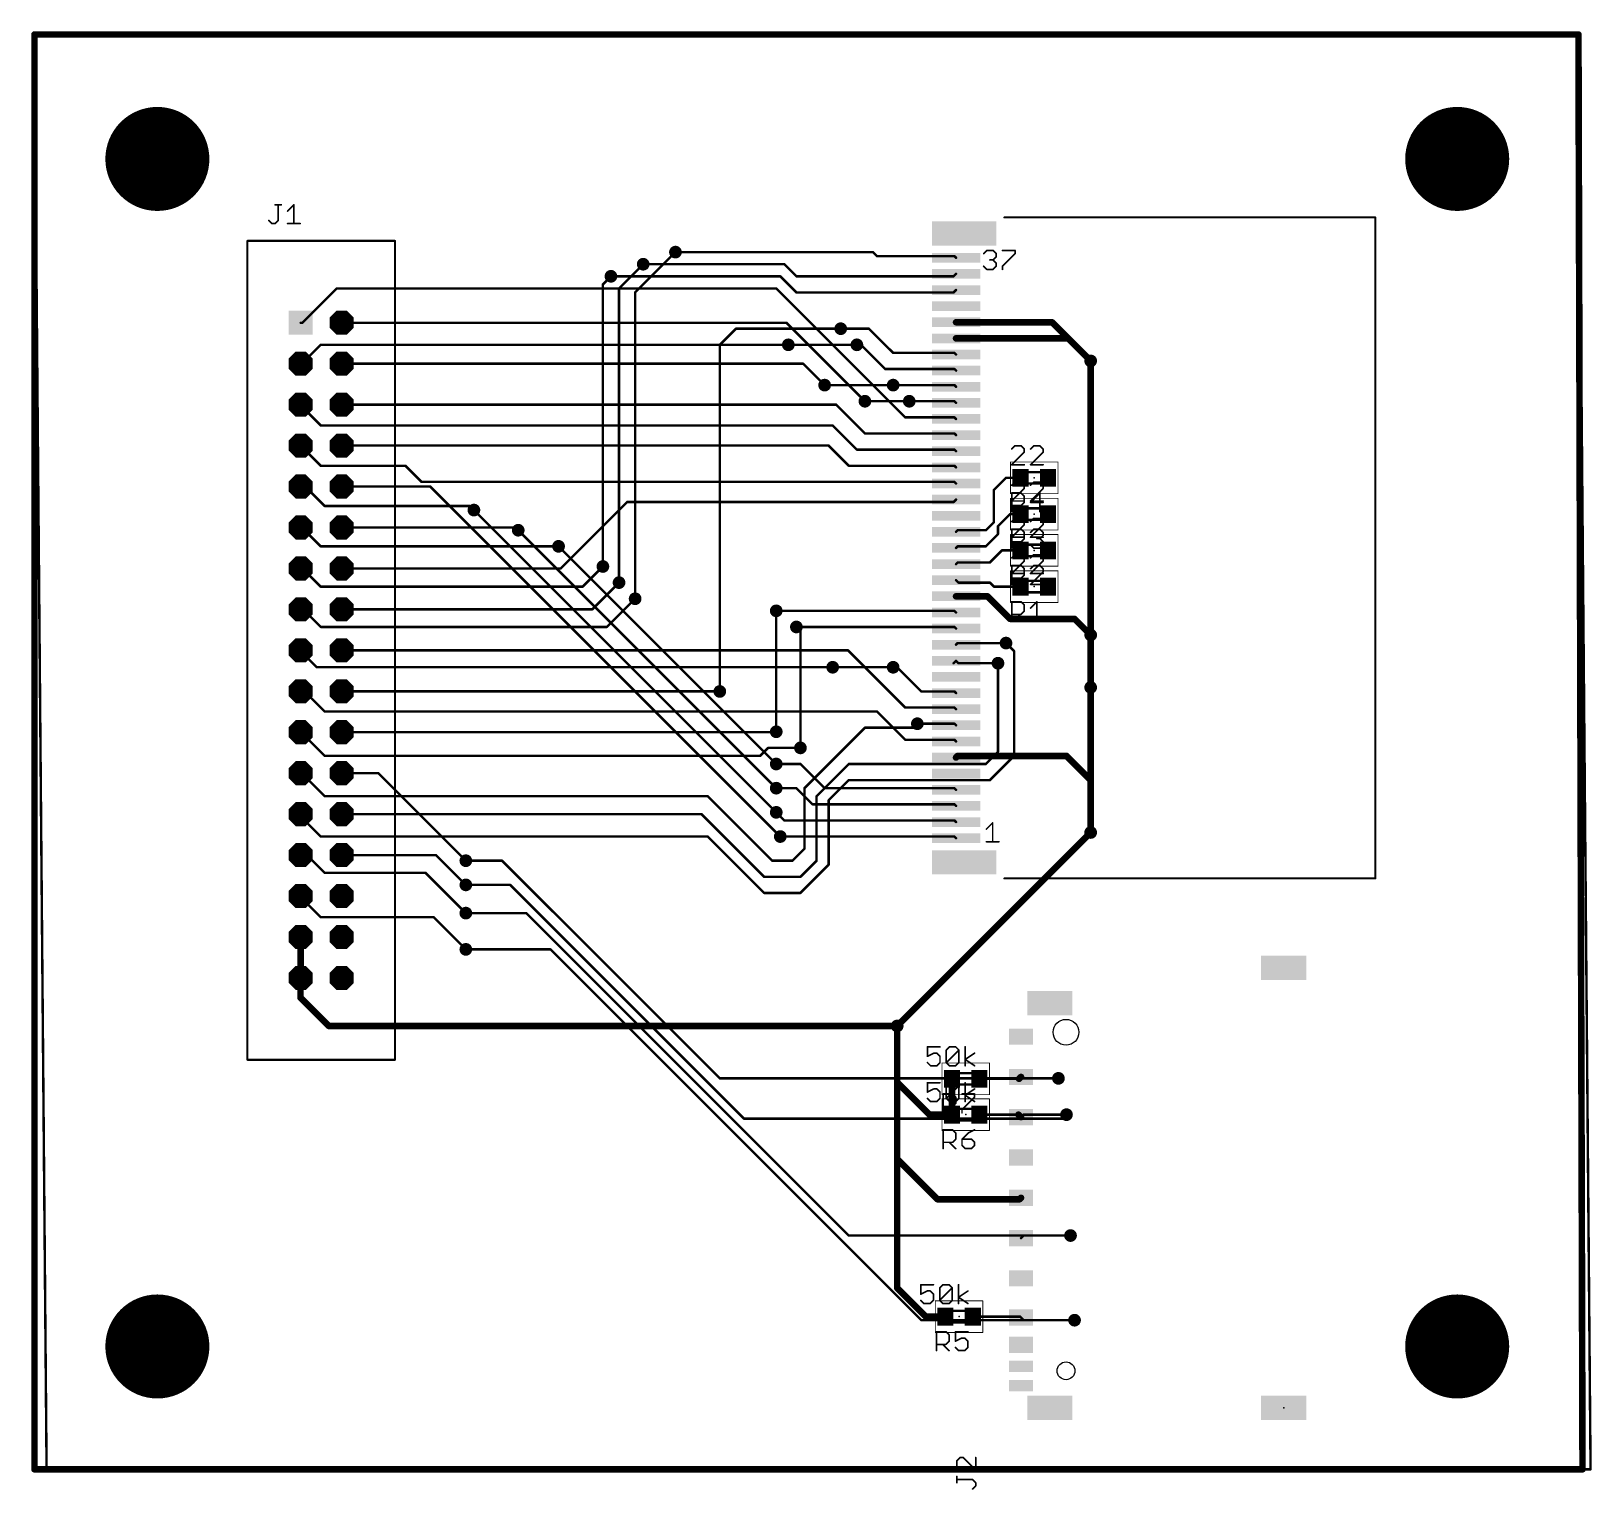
# Model space of a CAD drawing. Extents: x -0.2 to 96.6, y -1.3 to 89.2.
import ezdxf

# ---------------------------------------------------------------- set-up
doc = ezdxf.new("R2010")
doc.units = 0
for name, color, linetype in [('1', 22, 'CONTINUOUS'), ('16', 175, 'CONTINUOUS'), ('17', 82, 'CONTINUOUS'), ('18', 82, 'CONTINUOUS'), ('19', 53, 'CONTINUOUS'), ('20', 7, 'CONTINUOUS'), ('21', 253, 'CONTINUOUS'), ('23', 7, 'CONTINUOUS'), ('25', 253, 'CONTINUOUS'), ('27', 253, 'CONTINUOUS'), ('39', 22, 'CONTINUOUS'), ('51', 253, 'CONTINUOUS')]:
    doc.layers.add(name, color=color, linetype=linetype)

# ---------------------------------------------------------------- blocks, each defined once
blk = doc.blocks.new('SQUAREP')
blk.add_solid([(-0.5, -0.5), (0.5, -0.5), (-0.5, 0.5), (0.5, 0.5)])
blk = doc.blocks.new('OCTAGONP')
at = {"const_width": 0.5}
blk.add_lwpolyline([(-0.25, -0.1036), (-0.25, 0.1036), (-0.1036, 0.25), (0.1036, 0.25), (0.25, 0.1036), (0.25, -0.1036), (0.1036, -0.25), (-0.1036, -0.25), (-0.25, -0.1036), (-0.25, 0.1036)], dxfattribs=at)
blk = doc.blocks.new('RECT')
blk.add_solid([(-0.5, -0.5), (0.5, -0.5), (-0.5, 0.5), (0.5, 0.5)])
blk = doc.blocks.new('ROUNDV')
at = {"const_width": 0.5}
blk.add_lwpolyline([(0, -0.25, 1), (0, 0.25, 1), (0, -0.25)], format="xyb", dxfattribs=at)

msp = doc.modelspace()

# ---------------------------------------------------------------- linework, layer by layer
at = {"layer": '1'}
for points, const_width in [([(0, 89), (95.75, 89)], 0.4064), ([(0, 0), (0, 89)], 0.4064), ([(95.75, 89), (96, 0)], 0.4064), ([(39.75, 75.5), (52, 75.5)], 0.1524), ([(52, 75.5), (52.25, 75.25)], 0.1524), ([(37.75, 74.75), (46.5, 74.75)], 0.1524), ([(46.5, 74.75), (47.25, 74)], 0.1524), ([(52.25, 75.25), (57.05, 75.25)], 0.1524), ([(57.05, 75.25), (57.15, 75.15)], 0.1524), ([(35.75, 74), (46.25, 74)], 0.1524), ([(46.25, 74), (47.25, 73)], 0.1524), ([(47.25, 74), (57, 74)], 0.1524), ([(57, 74), (57.15, 74.15)], 0.1524), ([(16.62, 71.12), (18.75, 73.25)], 0.1524), ([(18.75, 73.25), (46, 73.25)], 0.1524), ([(46, 73.25), (54, 65.25)], 0.1524), ([(47.25, 73), (57, 73)], 0.1524), ([(57, 73), (57.15, 73.15)], 0.1524), ([(16.51, 71.12), (16.62, 71.12)], 0.1524), ([(19.05, 71.12), (46.63, 71.12)], 0.1524), ([(46.63, 71.12), (51.5, 66.25)], 0.1524), ([(50, 70.75), (51.75, 70.75)], 0.1524), ([(51.75, 70.75), (53.25, 69.25)], 0.1524), ([(57.15, 71.15), (63.1, 71.15)], 0.4064), ([(63.1, 71.15), (64.1, 70.15)], 0.4064), ([(16.58, 68.58), (17.75, 69.75)], 0.1524), ([(17.75, 69.75), (46.75, 69.75)], 0.1524), ([(51, 69.75), (51.25, 69.75)], 0.1524), ([(51.25, 69.75), (52.75, 68.25)], 0.1524), ([(57.15, 70.15), (64.1, 70.15)], 0.4064), ([(64.1, 70.15), (65.5, 68.75)], 0.4064), ([(53.25, 69.25), (57.05, 69.25)], 0.1524), ([(57.05, 69.25), (57.15, 69.15)], 0.1524), ([(16.51, 68.58), (16.58, 68.58)], 0.1524), ([(19.05, 68.58), (47.67, 68.58)], 0.1524), ([(47.67, 68.58), (49, 67.25)], 0.1524), ([(52.75, 68.25), (57.05, 68.25)], 0.1524), ([(57.05, 68.25), (57.15, 68.15)], 0.1524), ([(53.25, 67.25), (57.05, 67.25)], 0.1524), ([(57.05, 67.25), (57.15, 67.15)], 0.1524), ([(16.51, 66.04), (16.51, 65.99)], 0.1524), ([(16.51, 65.99), (17.75, 64.75)], 0.1524), ([(19.05, 66.04), (49.71, 66.04)], 0.1524), ([(49.71, 66.04), (51.5, 64.25)], 0.1524), ([(54.25, 66.25), (57.05, 66.25)], 0.1524), ([(57.05, 66.25), (57.15, 66.15)], 0.1524), ([(54, 65.25), (57.05, 65.25)], 0.1524), ([(57.05, 65.25), (57.15, 65.15)], 0.1524), ([(17.75, 64.75), (49.5, 64.75)], 0.1524), ([(49.5, 64.75), (51, 63.25)], 0.1524), ([(51.5, 64.25), (57.05, 64.25)], 0.1524), ([(57.05, 64.25), (57.15, 64.15)], 0.1524), ([(16.51, 63.5), (16.51, 63.49)], 0.1524), ([(16.51, 63.49), (17.75, 62.25)], 0.1524), ([(19.05, 63.5), (49.25, 63.5)], 0.1524), ([(49.25, 63.5), (50.5, 62.25)], 0.1524), ([(51, 63.25), (57.05, 63.25)], 0.1524), ([(57.05, 63.25), (57.15, 63.15)], 0.1524), ([(17.75, 62.25), (23, 62.25)], 0.1524), ([(23, 62.25), (24, 61.25)], 0.1524), ([(50.5, 62.25), (57.05, 62.25)], 0.1524), ([(57.05, 62.25), (57.15, 62.15)], 0.1524), ([(16.51, 60.96), (16.79, 60.96)], 0.1524), ([(16.79, 60.96), (18, 59.75)], 0.1524), ([(24, 61.25), (57.05, 61.25)], 0.1524), ([(57.05, 61.25), (57.15, 61.15)], 0.1524), ([(60.25, 61.5), (59.5, 60.75)], 0.1524), ([(61.15, 61.5), (60.25, 61.5)], 0.1524), ([(32.63, 55.88), (36.75, 60)], 0.1524), ([(36.75, 60), (57, 60)], 0.1524), ([(57, 60), (57.15, 60.15)], 0.1524), ([(59.5, 60.75), (59.5, 58.75)], 0.1524), ([(18, 59.75), (27, 59.75)], 0.1524), ([(27, 59.75), (27.25, 59.5)], 0.1524), ([(60.5, 59.25), (59.75, 58.5)], 0.1524), ([(61.15, 59.25), (60.5, 59.25)], 0.1524), ([(16.51, 58.42), (16.58, 58.42)], 0.1524), ([(16.58, 58.42), (17.75, 57.25)], 0.1524), ([(19.05, 58.42), (29.83, 58.42)], 0.1524), ([(29.83, 58.42), (30, 58.25)], 0.1524), ([(57.25, 58.25), (57.15, 58.15)], 0.1524), ([(59, 58.25), (57.25, 58.25)], 0.1524), ([(59.5, 58.75), (59, 58.25)], 0.1524), ([(59.75, 58), (59, 57.25)], 0.1524), ([(59.75, 58.5), (59.75, 58)], 0.1524), ([(17.75, 57.25), (32.5, 57.25)], 0.1524), ([(57.25, 57.25), (57.15, 57.15)], 0.1524), ([(59, 57.25), (57.25, 57.25)], 0.1524), ([(57.25, 56.25), (57.15, 56.15)], 0.1524), ([(59.25, 56.25), (57.25, 56.25)], 0.1524), ([(60, 57), (59.25, 56.25)], 0.1524), ([(61.15, 57), (60, 57)], 0.1524), ([(16.51, 55.88), (16.62, 55.88)], 0.1524), ([(16.62, 55.88), (17.75, 54.75)], 0.1524), ([(19.05, 55.88), (32.63, 55.88)], 0.1524), ([(34, 54.75), (35.25, 56)], 0.1524), ([(57.3, 55), (57.15, 55.15)], 0.1524), ([(17.75, 54.75), (34, 54.75)], 0.1524), ([(34.59, 53.34), (36.25, 55)], 0.1524), ([(57.15, 54.15), (59.1, 54.15)], 0.4064), ([(59.25, 55), (57.3, 55)], 0.1524), ([(59.1, 54.15), (60.5, 52.75)], 0.4064), ([(59.5, 54.75), (59.25, 55)], 0.1524), ([(61.15, 54.75), (59.5, 54.75)], 0.1524), ([(16.51, 53.34), (16.66, 53.34)], 0.1524), ([(16.66, 53.34), (17.75, 52.25)], 0.1524), ([(19.05, 53.34), (34.59, 53.34)], 0.1524), ([(35.5, 52.25), (37.25, 54)], 0.1524), ([(46, 53.25), (57.05, 53.25)], 0.1524), ([(57.05, 53.25), (57.15, 53.15)], 0.1524), ([(17.75, 52.25), (35.5, 52.25)], 0.1524), ([(47.25, 52.25), (57.05, 52.25)], 0.1524), ([(57.05, 52.25), (57.15, 52.15)], 0.1524), ([(60.5, 52.75), (64.5, 52.75)], 0.4064), ([(64.5, 52.75), (65.5, 51.75)], 0.4064), ([(57.25, 51.25), (57.15, 51.15)], 0.1524), ([(60.25, 51.25), (57.25, 51.25)], 0.1524), ([(16.51, 50.8), (16.51, 50.74)], 0.1524), ([(16.51, 50.74), (17.5, 49.75)], 0.1524), ([(19.05, 50.8), (50.45, 50.8)], 0.1524), ([(50.45, 50.8), (54, 47.25)], 0.1524), ([(17.5, 49.75), (49.5, 49.75)], 0.1524), ([(53.25, 49.75), (53.5, 49.75)], 0.1524), ([(53.5, 49.75), (55, 48.25)], 0.1524), ([(57, 50), (57.15, 50.15)], 0.1524), ([(57.3, 50), (57.15, 50.15)], 0.1524), ([(59.75, 50), (57.3, 50)], 0.1524), ([(65.5, 42.75), (65.5, 48.5)], 0.4064), ([(16.51, 48.26), (16.74, 48.26)], 0.1524), ([(16.74, 48.26), (18, 47)], 0.1524), ([(19.05, 48.26), (42.49, 48.26)], 0.1524), ([(42.49, 48.26), (42.5, 48.25)], 0.1524), ([(55, 48.25), (57.05, 48.25)], 0.1524), ([(57.05, 48.25), (57.15, 48.15)], 0.1524), ([(18, 47), (52.25, 47)], 0.1524), ([(52.25, 47), (54, 45.25)], 0.1524), ([(54, 47.25), (57.05, 47.25)], 0.1524), ([(57.05, 47.25), (57.15, 47.15)], 0.1524), ([(16.51, 45.72), (16.53, 45.72)], 0.1524), ([(16.53, 45.72), (18, 44.25)], 0.1524), ([(19.05, 45.72), (45.97, 45.72)], 0.1524), ([(45.97, 45.72), (46, 45.75)], 0.1524), ([(54.75, 46.25), (57.05, 46.25)], 0.1524), ([(57.05, 46.25), (57.15, 46.15)], 0.1524), ([(45, 44.25), (45.5, 44.75)], 0.1524), ([(45.5, 44.75), (47.5, 44.75)], 0.1524), ([(54, 45.25), (57.05, 45.25)], 0.1524), ([(57.05, 45.25), (57.15, 45.15)], 0.1524), ([(18, 44.25), (45, 44.25)], 0.1524), ([(46, 43.75), (47.5, 43.75)], 0.1524), ([(47.5, 43.75), (49, 42.25)], 0.1524), ([(57.25, 44.25), (57.15, 44.15)], 0.4064), ([(64, 44.25), (57.25, 44.25)], 0.4064), ([(65.5, 42.75), (64, 44.25)], 0.4064), ([(19.05, 43.18), (21.32, 43.18)], 0.1524), ([(21.32, 43.18), (26.75, 37.75)], 0.1524), ([(65.5, 39.5), (65.5, 42.75)], 0.4064), ([(46, 42.25), (47.25, 42.25)], 0.1524), ([(47.25, 42.25), (48.25, 41.25)], 0.1524), ([(49, 42.25), (57.05, 42.25)], 0.1524), ([(57.05, 42.25), (57.15, 42.15)], 0.1524), ([(46, 40.75), (46.5, 40.25)], 0.1524), ([(48.25, 41.25), (57.05, 41.25)], 0.1524), ([(57.05, 41.25), (57.15, 41.15)], 0.1524), ([(46.5, 40.25), (57.05, 40.25)], 0.1524), ([(57.05, 40.25), (57.15, 40.15)], 0.1524), ([(46.25, 39.25), (57.05, 39.25)], 0.1524), ([(57.05, 39.25), (57.15, 39.15)], 0.1524), ([(16.51, 38.1), (16.9, 38.1)], 0.1524), ([(16.9, 38.1), (18, 37)], 0.1524), ([(19.05, 38.1), (24.9, 38.1)], 0.1524), ([(24.9, 38.1), (26.75, 36.25)], 0.1524), ([(18, 37), (24.25, 37)], 0.1524), ([(24.25, 37), (26.75, 34.5)], 0.1524), ([(16.51, 35.56), (16.51, 35.49)], 0.1524), ([(16.51, 35.49), (17.75, 34.25)], 0.1524), ([(17.75, 34.25), (24.75, 34.25)], 0.1524), ([(24.75, 34.25), (26.75, 32.25)], 0.1524), ([(16.51, 33.01), (16.5, 33)], 0.4064), ([(16.5, 33), (16.5, 29.25)], 0.4064), ([(16.51, 33.02), (16.51, 30.48)], 0.4064), ([(16.51, 33.02), (16.51, 33.01)], 0.4064), ([(16.5, 29.25), (18.25, 27.5)], 0.4064), ([(18.25, 27.5), (53.5, 27.5)], 0.4064), ([(53.5, 27.5), (53.5, 24)], 0.4064), ([(53.5, 24), (53.5, 19.25)], 0.4064), ([(55.5, 22), (53.5, 24)], 0.4064), ([(56.9, 24.22), (56.9, 22)], 0.4064), ([(58.6, 24.22), (61.06, 24.22)], 0.1524), ([(61.06, 24.22), (61.18, 24.34)], 0.4064), ([(61.27, 24.25), (61.18, 24.34)], 0.1524), ([(63.5, 24.25), (61.27, 24.25)], 0.1524), ([(56.9, 22), (55.5, 22)], 0.4064), ([(58.6, 22), (61.02, 22)], 0.1524), ([(61.02, 22), (61.18, 21.84)], 0.4064), ([(61.34, 22), (61.18, 21.84)], 0.1524), ([(64, 22), (61.34, 22)], 0.1524), ([(53.5, 19.25), (56, 16.75)], 0.4064), ([(53.5, 11.25), (53.5, 19.25)], 0.4064), ([(56, 16.75), (61.09, 16.75)], 0.4064), ([(61.09, 16.75), (61.18, 16.84)], 0.4064), ([(61.34, 14.5), (61.18, 14.34)], 0.1524), ([(64.25, 14.5), (61.34, 14.5)], 0.1524), ([(55.28, 9.47), (53.5, 11.25)], 0.4064), ([(56.49, 9.47), (55.28, 9.47)], 0.4064), ([(58.19, 9.47), (61.13, 9.47)], 0.1524), ([(61.13, 9.47), (61.18, 9.42)], 0.1524), ([(61.35, 9.25), (61.18, 9.42)], 0.1524), ([(64.5, 9.25), (61.35, 9.25)], 0.1524), ([(96, 0), (0, 0)], 0.4064)]:
    msp.add_lwpolyline(points, dxfattribs=dict(at, const_width=const_width))
for points, const_width in [([(0, 89.1016, 1), (0, 88.8984)], 0.2032), ([(0.1016, 89, 1), (-0.1016, 89)], 0.2032), ([(95.8516, 89.0003, 1), (95.6484, 88.9997)], 0.2032), ([(95.75, 88.8984, 1), (95.75, 89.1016)], 0.2032), ([(39.75, 75.5381, 1), (39.75, 75.4619)], 0.0762), ([(52.0269, 75.5269, 1), (51.9731, 75.4731)], 0.0762), ([(52, 75.4619, 1), (52, 75.5381)], 0.0762), ([(37.75, 74.7881, 1), (37.75, 74.7119)], 0.0762), ([(46.5269, 74.7769, 1), (46.4731, 74.7231)], 0.0762), ([(46.5, 74.7119, 1), (46.5, 74.7881)], 0.0762), ([(52.25, 75.2881, 1), (52.25, 75.2119)], 0.0762), ([(52.2231, 75.2231, 1), (52.2769, 75.2769)], 0.0762), ([(57.0769, 75.2769, 1), (57.0231, 75.2231)], 0.0762), ([(57.05, 75.2119, 1), (57.05, 75.2881)], 0.0762), ([(57.1231, 75.1231, 1), (57.1769, 75.1769)], 0.0762), ([(35.75, 74.0381, 1), (35.75, 73.9619)], 0.0762), ([(46.2769, 74.0269, 1), (46.2231, 73.9731)], 0.0762), ([(46.25, 73.9619, 1), (46.25, 74.0381)], 0.0762), ([(47.25, 74.0381, 1), (47.25, 73.9619)], 0.0762), ([(47.2231, 73.9731, 1), (47.2769, 74.0269)], 0.0762), ([(56.9731, 74.0269, 1), (57.0269, 73.9731)], 0.0762), ([(57, 73.9619, 1), (57, 74.0381)], 0.0762), ([(57.1769, 74.1231, 1), (57.1231, 74.1769)], 0.0762), ([(18.75, 73.2881, 1), (18.75, 73.2119)], 0.0762), ([(18.7769, 73.2231, 1), (18.7231, 73.2769)], 0.0762), ([(46.0269, 73.2769, 1), (45.9731, 73.2231)], 0.0762), ([(46, 73.2119, 1), (46, 73.2881)], 0.0762), ([(47.25, 73.0381, 1), (47.25, 72.9619)], 0.0762), ([(47.2231, 72.9731, 1), (47.2769, 73.0269)], 0.0762), ([(56.9731, 73.0269, 1), (57.0269, 72.9731)], 0.0762), ([(57, 72.9619, 1), (57, 73.0381)], 0.0762), ([(57.1769, 73.1231, 1), (57.1231, 73.1769)], 0.0762), ([(16.51, 71.1581, 1), (16.51, 71.0819)], 0.0762), ([(16.5931, 71.1469, 1), (16.6469, 71.0931)], 0.0762), ([(16.62, 71.0819, 1), (16.62, 71.1581)], 0.0762), ([(19.05, 71.1581, 1), (19.05, 71.0819)], 0.0762), ([(46.6569, 71.1469, 1), (46.6031, 71.0931)], 0.0762), ([(46.63, 71.0819, 1), (46.63, 71.1581)], 0.0762), ([(50, 70.7881, 1), (50, 70.7119)], 0.0762), ([(51.7769, 70.7769, 1), (51.7231, 70.7231)], 0.0762), ([(51.75, 70.7119, 1), (51.75, 70.7881)], 0.0762), ([(57.15, 71.2516, 1), (57.15, 71.0484)], 0.2032), ([(63.1718, 71.2218, 1), (63.0282, 71.0782)], 0.2032), ([(63.1, 71.0484, 1), (63.1, 71.2516)], 0.2032), ([(17.75, 69.7881, 1), (17.75, 69.7119)], 0.0762), ([(17.7769, 69.7231, 1), (17.7231, 69.7769)], 0.0762), ([(46.75, 69.7119, 1), (46.75, 69.7881)], 0.0762), ([(51, 69.7881, 1), (51, 69.7119)], 0.0762), ([(51.2769, 69.7769, 1), (51.2231, 69.7231)], 0.0762), ([(51.25, 69.7119, 1), (51.25, 69.7881)], 0.0762), ([(57.15, 70.2516, 1), (57.15, 70.0484)], 0.2032), ([(64.1718, 70.2218, 1), (64.0282, 70.0782)], 0.2032), ([(64.0282, 70.0782, 1), (64.1718, 70.2218)], 0.2032), ([(64.1, 70.0484, 1), (64.1, 70.2516)], 0.2032), ([(53.25, 69.2881, 1), (53.25, 69.2119)], 0.0762), ([(53.2231, 69.2231, 1), (53.2769, 69.2769)], 0.0762), ([(57.0769, 69.2769, 1), (57.0231, 69.2231)], 0.0762), ([(57.05, 69.2119, 1), (57.05, 69.2881)], 0.0762), ([(57.1231, 69.1231, 1), (57.1769, 69.1769)], 0.0762), ([(65.4282, 68.6782, 1), (65.5718, 68.8218)], 0.2032), ([(16.51, 68.6181, 1), (16.51, 68.5419)], 0.0762), ([(16.5531, 68.6069, 1), (16.6069, 68.5531)], 0.0762), ([(16.58, 68.5419, 1), (16.58, 68.6181)], 0.0762), ([(19.05, 68.6181, 1), (19.05, 68.5419)], 0.0762), ([(47.6969, 68.6069, 1), (47.6431, 68.5531)], 0.0762), ([(47.67, 68.5419, 1), (47.67, 68.6181)], 0.0762), ([(52.75, 68.2881, 1), (52.75, 68.2119)], 0.0762), ([(52.7231, 68.2231, 1), (52.7769, 68.2769)], 0.0762), ([(57.0769, 68.2769, 1), (57.0231, 68.2231)], 0.0762), ([(57.05, 68.2119, 1), (57.05, 68.2881)], 0.0762), ([(57.1231, 68.1231, 1), (57.1769, 68.1769)], 0.0762), ([(48.9731, 67.2231, 1), (49.0269, 67.2769)], 0.0762), ([(53.25, 67.2881, 1), (53.25, 67.2119)], 0.0762), ([(57.0769, 67.2769, 1), (57.0231, 67.2231)], 0.0762), ([(57.05, 67.2119, 1), (57.05, 67.2881)], 0.0762), ([(57.1231, 67.1231, 1), (57.1769, 67.1769)], 0.0762), ([(16.5481, 66.04, 1), (16.4719, 66.04)], 0.0762), ([(16.4719, 65.99, 1), (16.5481, 65.99)], 0.0762), ([(16.5369, 66.0169, 1), (16.4831, 65.9631)], 0.0762), ([(19.05, 66.0781, 1), (19.05, 66.0019)], 0.0762), ([(49.7369, 66.0669, 1), (49.6831, 66.0131)], 0.0762), ([(49.71, 66.0019, 1), (49.71, 66.0781)], 0.0762), ([(51.4731, 66.2231, 1), (51.5269, 66.2769)], 0.0762), ([(54.25, 66.2881, 1), (54.25, 66.2119)], 0.0762), ([(57.0769, 66.2769, 1), (57.0231, 66.2231)], 0.0762), ([(57.05, 66.2119, 1), (57.05, 66.2881)], 0.0762), ([(57.1231, 66.1231, 1), (57.1769, 66.1769)], 0.0762), ([(54, 65.2881, 1), (54, 65.2119)], 0.0762), ([(53.9731, 65.2231, 1), (54.0269, 65.2769)], 0.0762), ([(57.0769, 65.2769, 1), (57.0231, 65.2231)], 0.0762), ([(57.05, 65.2119, 1), (57.05, 65.2881)], 0.0762), ([(57.1231, 65.1231, 1), (57.1769, 65.1769)], 0.0762), ([(17.75, 64.7881, 1), (17.75, 64.7119)], 0.0762), ([(17.7231, 64.7231, 1), (17.7769, 64.7769)], 0.0762), ([(49.5269, 64.7769, 1), (49.4731, 64.7231)], 0.0762), ([(49.5, 64.7119, 1), (49.5, 64.7881)], 0.0762), ([(51.5, 64.2881, 1), (51.5, 64.2119)], 0.0762), ([(51.4731, 64.2231, 1), (51.5269, 64.2769)], 0.0762), ([(57.0769, 64.2769, 1), (57.0231, 64.2231)], 0.0762), ([(57.05, 64.2119, 1), (57.05, 64.2881)], 0.0762), ([(57.1231, 64.1231, 1), (57.1769, 64.1769)], 0.0762), ([(16.5481, 63.5, 1), (16.4719, 63.5)], 0.0762), ([(16.4719, 63.49, 1), (16.5481, 63.49)], 0.0762), ([(16.5369, 63.5169, 1), (16.4831, 63.4631)], 0.0762), ([(19.05, 63.5381, 1), (19.05, 63.4619)], 0.0762), ([(49.2769, 63.5269, 1), (49.2231, 63.4731)], 0.0762), ([(49.25, 63.4619, 1), (49.25, 63.5381)], 0.0762), ([(51, 63.2881, 1), (51, 63.2119)], 0.0762), ([(50.9731, 63.2231, 1), (51.0269, 63.2769)], 0.0762), ([(57.0769, 63.2769, 1), (57.0231, 63.2231)], 0.0762), ([(57.05, 63.2119, 1), (57.05, 63.2881)], 0.0762), ([(57.1231, 63.1231, 1), (57.1769, 63.1769)], 0.0762), ([(17.75, 62.2881, 1), (17.75, 62.2119)], 0.0762), ([(17.7231, 62.2231, 1), (17.7769, 62.2769)], 0.0762), ([(23.0269, 62.2769, 1), (22.9731, 62.2231)], 0.0762), ([(23, 62.2119, 1), (23, 62.2881)], 0.0762), ([(50.5, 62.2881, 1), (50.5, 62.2119)], 0.0762), ([(50.4731, 62.2231, 1), (50.5269, 62.2769)], 0.0762), ([(57.0769, 62.2769, 1), (57.0231, 62.2231)], 0.0762), ([(57.05, 62.2119, 1), (57.05, 62.2881)], 0.0762), ([(57.1231, 62.1231, 1), (57.1769, 62.1769)], 0.0762), ([(16.51, 60.9981, 1), (16.51, 60.9219)], 0.0762), ([(16.8169, 60.9869, 1), (16.7631, 60.9331)], 0.0762), ([(16.79, 60.9219, 1), (16.79, 60.9981)], 0.0762), ([(24, 61.2881, 1), (24, 61.2119)], 0.0762), ([(23.9731, 61.2231, 1), (24.0269, 61.2769)], 0.0762), ([(57.0769, 61.2769, 1), (57.0231, 61.2231)], 0.0762), ([(57.05, 61.2119, 1), (57.05, 61.2881)], 0.0762), ([(57.1231, 61.1231, 1), (57.1769, 61.1769)], 0.0762), ([(60.25, 61.5381, 1), (60.25, 61.4619)], 0.0762), ([(60.2769, 61.4731, 1), (60.2231, 61.5269)], 0.0762), ([(61.15, 61.4619, 1), (61.15, 61.5381)], 0.0762), ([(36.75, 60.0381, 1), (36.75, 59.9619)], 0.0762), ([(36.7769, 59.9731, 1), (36.7231, 60.0269)], 0.0762), ([(56.9731, 60.0269, 1), (57.0269, 59.9731)], 0.0762), ([(57, 59.9619, 1), (57, 60.0381)], 0.0762), ([(57.1769, 60.1231, 1), (57.1231, 60.1769)], 0.0762), ([(59.5381, 60.75, 1), (59.4619, 60.75)], 0.0762), ([(59.4731, 60.7769, 1), (59.5269, 60.7231)], 0.0762), ([(18, 59.7881, 1), (18, 59.7119)], 0.0762), ([(17.9731, 59.7231, 1), (18.0269, 59.7769)], 0.0762), ([(27.0269, 59.7769, 1), (26.9731, 59.7231)], 0.0762), ([(27, 59.7119, 1), (27, 59.7881)], 0.0762), ([(27.2231, 59.4731, 1), (27.2769, 59.5269)], 0.0762), ([(60.5, 59.2881, 1), (60.5, 59.2119)], 0.0762), ([(60.5269, 59.2231, 1), (60.4731, 59.2769)], 0.0762), ([(61.15, 59.2119, 1), (61.15, 59.2881)], 0.0762), ([(16.51, 58.4581, 1), (16.51, 58.3819)], 0.0762), ([(16.6069, 58.4469, 1), (16.5531, 58.3931)], 0.0762), ([(16.58, 58.3819, 1), (16.58, 58.4581)], 0.0762), ([(19.05, 58.4581, 1), (19.05, 58.3819)], 0.0762), ([(29.8569, 58.4469, 1), (29.8031, 58.3931)], 0.0762), ([(29.83, 58.3819, 1), (29.83, 58.4581)], 0.0762), ([(29.9731, 58.2231, 1), (30.0269, 58.2769)], 0.0762), ([(57.1231, 58.1769, 1), (57.1769, 58.1231)], 0.0762), ([(57.25, 58.2881, 1), (57.25, 58.2119)], 0.0762), ([(57.2769, 58.2231, 1), (57.2231, 58.2769)], 0.0762), ([(58.9731, 58.2769, 1), (59.0269, 58.2231)], 0.0762), ([(59, 58.2119, 1), (59, 58.2881)], 0.0762), ([(59.4619, 58.75, 1), (59.5381, 58.75)], 0.0762), ([(59.5269, 58.7231, 1), (59.4731, 58.7769)], 0.0762), ([(59.7881, 58.5, 1), (59.7119, 58.5)], 0.0762), ([(59.7231, 58.5269, 1), (59.7769, 58.4731)], 0.0762), ([(59.7769, 57.9731, 1), (59.7231, 58.0269)], 0.0762), ([(17.75, 57.2881, 1), (17.75, 57.2119)], 0.0762), ([(17.7231, 57.2231, 1), (17.7769, 57.2769)], 0.0762), ([(32.5, 57.2119, 1), (32.5, 57.2881)], 0.0762), ([(57.1231, 57.1769, 1), (57.1769, 57.1231)], 0.0762), ([(57.25, 57.2881, 1), (57.25, 57.2119)], 0.0762), ([(57.2769, 57.2231, 1), (57.2231, 57.2769)], 0.0762), ([(58.9731, 57.2769, 1), (59.0269, 57.2231)], 0.0762), ([(59, 57.2119, 1), (59, 57.2881)], 0.0762), ([(59.7119, 58, 1), (59.7881, 58)], 0.0762), ([(57.1231, 56.1769, 1), (57.1769, 56.1231)], 0.0762), ([(57.25, 56.2881, 1), (57.25, 56.2119)], 0.0762), ([(57.2769, 56.2231, 1), (57.2231, 56.2769)], 0.0762), ([(59.2231, 56.2769, 1), (59.2769, 56.2231)], 0.0762), ([(59.25, 56.2119, 1), (59.25, 56.2881)], 0.0762), ([(60, 57.0381, 1), (60, 56.9619)], 0.0762), ([(60.0269, 56.9731, 1), (59.9731, 57.0269)], 0.0762), ([(61.15, 56.9619, 1), (61.15, 57.0381)], 0.0762), ([(16.51, 55.9181, 1), (16.51, 55.8419)], 0.0762), ([(16.6469, 55.9069, 1), (16.5931, 55.8531)], 0.0762), ([(16.62, 55.8419, 1), (16.62, 55.9181)], 0.0762), ([(19.05, 55.9181, 1), (19.05, 55.8419)], 0.0762), ([(32.6031, 55.9069, 1), (32.6569, 55.8531)], 0.0762), ([(32.63, 55.8419, 1), (32.63, 55.9181)], 0.0762), ([(35.2769, 55.9731, 1), (35.2231, 56.0269)], 0.0762), ([(57.1769, 55.1769, 1), (57.1231, 55.1231)], 0.0762), ([(17.75, 54.7881, 1), (17.75, 54.7119)], 0.0762), ([(17.7231, 54.7231, 1), (17.7769, 54.7769)], 0.0762), ([(33.9731, 54.7769, 1), (34.0269, 54.7231)], 0.0762), ([(34, 54.7119, 1), (34, 54.7881)], 0.0762), ([(36.2769, 54.9731, 1), (36.2231, 55.0269)], 0.0762), ([(57.15, 54.2516, 1), (57.15, 54.0484)], 0.2032), ([(57.3, 55.0381, 1), (57.3, 54.9619)], 0.0762), ([(57.2731, 54.9731, 1), (57.3269, 55.0269)], 0.0762), ([(59.1718, 54.2218, 1), (59.0282, 54.0782)], 0.2032), ([(59.1, 54.0484, 1), (59.1, 54.2516)], 0.2032), ([(59.2769, 55.0269, 1), (59.2231, 54.9731)], 0.0762), ([(59.25, 54.9619, 1), (59.25, 55.0381)], 0.0762), ([(59.5, 54.7881, 1), (59.5, 54.7119)], 0.0762), ([(59.4731, 54.7231, 1), (59.5269, 54.7769)], 0.0762), ([(61.15, 54.7119, 1), (61.15, 54.7881)], 0.0762), ([(16.51, 53.3781, 1), (16.51, 53.3019)], 0.0762), ([(16.6869, 53.3669, 1), (16.6331, 53.3131)], 0.0762), ([(16.66, 53.3019, 1), (16.66, 53.3781)], 0.0762), ([(19.05, 53.3781, 1), (19.05, 53.3019)], 0.0762), ([(34.5631, 53.3669, 1), (34.6169, 53.3131)], 0.0762), ([(34.59, 53.3019, 1), (34.59, 53.3781)], 0.0762), ([(37.2769, 53.9731, 1), (37.2231, 54.0269)], 0.0762), ([(46, 53.2881, 1), (46, 53.2119)], 0.0762), ([(57.0769, 53.2769, 1), (57.0231, 53.2231)], 0.0762), ([(57.05, 53.2119, 1), (57.05, 53.2881)], 0.0762), ([(17.75, 52.2881, 1), (17.75, 52.2119)], 0.0762), ([(17.7231, 52.2231, 1), (17.7769, 52.2769)], 0.0762), ([(35.4731, 52.2769, 1), (35.5269, 52.2231)], 0.0762), ([(35.5, 52.2119, 1), (35.5, 52.2881)], 0.0762), ([(47.25, 52.2881, 1), (47.25, 52.2119)], 0.0762), ([(57.0769, 52.2769, 1), (57.0231, 52.2231)], 0.0762), ([(57.05, 52.2119, 1), (57.05, 52.2881)], 0.0762), ([(57.1231, 53.1231, 1), (57.1769, 53.1769)], 0.0762), ([(60.5, 52.8516, 1), (60.5, 52.6484)], 0.2032), ([(60.4282, 52.6782, 1), (60.5718, 52.8218)], 0.2032), ([(64.5718, 52.8218, 1), (64.4282, 52.6782)], 0.2032), ([(64.5, 52.6484, 1), (64.5, 52.8516)], 0.2032), ([(57.1231, 52.1231, 1), (57.1769, 52.1769)], 0.0762), ([(57.25, 51.2881, 1), (57.25, 51.2119)], 0.0762), ([(57.2769, 51.2231, 1), (57.2231, 51.2769)], 0.0762), ([(60.25, 51.2119, 1), (60.25, 51.2881)], 0.0762), ([(65.4282, 51.6782, 1), (65.5718, 51.8218)], 0.2032), ([(16.5481, 50.8, 1), (16.4719, 50.8)], 0.0762), ([(16.4719, 50.74, 1), (16.5481, 50.74)], 0.0762), ([(16.5369, 50.7669, 1), (16.4831, 50.7131)], 0.0762), ([(19.05, 50.8381, 1), (19.05, 50.7619)], 0.0762), ([(50.4769, 50.8269, 1), (50.4231, 50.7731)], 0.0762), ([(50.45, 50.7619, 1), (50.45, 50.8381)], 0.0762), ([(57.1231, 51.1769, 1), (57.1769, 51.1231)], 0.0762), ([(17.5, 49.7881, 1), (17.5, 49.7119)], 0.0762), ([(17.4731, 49.7231, 1), (17.5269, 49.7769)], 0.0762), ([(49.5, 49.7119, 1), (49.5, 49.7881)], 0.0762), ([(53.25, 49.7881, 1), (53.25, 49.7119)], 0.0762), ([(53.5269, 49.7769, 1), (53.4731, 49.7231)], 0.0762), ([(53.5, 49.7119, 1), (53.5, 49.7881)], 0.0762), ([(56.9731, 50.0269, 1), (57.0269, 49.9731)], 0.0762), ([(57.1769, 50.1769, 1), (57.1231, 50.1231)], 0.0762), ([(57.1769, 50.1231, 1), (57.1231, 50.1769)], 0.0762), ([(57.3, 50.0381, 1), (57.3, 49.9619)], 0.0762), ([(57.2731, 49.9731, 1), (57.3269, 50.0269)], 0.0762), ([(59.75, 49.9619, 1), (59.75, 50.0381)], 0.0762), ([(65.6016, 48.5, 1), (65.3984, 48.5)], 0.2032), ([(16.51, 48.2981, 1), (16.51, 48.2219)], 0.0762), ([(16.7669, 48.2869, 1), (16.7131, 48.2331)], 0.0762), ([(16.74, 48.2219, 1), (16.74, 48.2981)], 0.0762), ([(19.05, 48.2981, 1), (19.05, 48.2219)], 0.0762), ([(42.5169, 48.2869, 1), (42.4631, 48.2331)], 0.0762), ([(42.4731, 48.2231, 1), (42.5269, 48.2769)], 0.0762), ([(42.49, 48.2219, 1), (42.49, 48.2981)], 0.0762), ([(55, 48.2881, 1), (55, 48.2119)], 0.0762), ([(54.9731, 48.2231, 1), (55.0269, 48.2769)], 0.0762), ([(57.0769, 48.2769, 1), (57.0231, 48.2231)], 0.0762), ([(57.05, 48.2119, 1), (57.05, 48.2881)], 0.0762), ([(57.1231, 48.1231, 1), (57.1769, 48.1769)], 0.0762), ([(18, 47.0381, 1), (18, 46.9619)], 0.0762), ([(17.9731, 46.9731, 1), (18.0269, 47.0269)], 0.0762), ([(52.2769, 47.0269, 1), (52.2231, 46.9731)], 0.0762), ([(52.25, 46.9619, 1), (52.25, 47.0381)], 0.0762), ([(54, 47.2881, 1), (54, 47.2119)], 0.0762), ([(53.9731, 47.2231, 1), (54.0269, 47.2769)], 0.0762), ([(57.0769, 47.2769, 1), (57.0231, 47.2231)], 0.0762), ([(57.05, 47.2119, 1), (57.05, 47.2881)], 0.0762), ([(57.1231, 47.1231, 1), (57.1769, 47.1769)], 0.0762), ([(16.51, 45.7581, 1), (16.51, 45.6819)], 0.0762), ([(16.5569, 45.7469, 1), (16.5031, 45.6931)], 0.0762), ([(16.53, 45.6819, 1), (16.53, 45.7581)], 0.0762), ([(19.05, 45.7581, 1), (19.05, 45.6819)], 0.0762), ([(45.9431, 45.7469, 1), (45.9969, 45.6931)], 0.0762), ([(45.97, 45.6819, 1), (45.97, 45.7581)], 0.0762), ([(46.0269, 45.7231, 1), (45.9731, 45.7769)], 0.0762), ([(54.75, 46.2881, 1), (54.75, 46.2119)], 0.0762), ([(57.0769, 46.2769, 1), (57.0231, 46.2231)], 0.0762), ([(57.05, 46.2119, 1), (57.05, 46.2881)], 0.0762), ([(57.1231, 46.1231, 1), (57.1769, 46.1769)], 0.0762), ([(45.5, 44.7881, 1), (45.5, 44.7119)], 0.0762), ([(45.5269, 44.7231, 1), (45.4731, 44.7769)], 0.0762), ([(47.5, 44.7119, 1), (47.5, 44.7881)], 0.0762), ([(54, 45.2881, 1), (54, 45.2119)], 0.0762), ([(53.9731, 45.2231, 1), (54.0269, 45.2769)], 0.0762), ([(57.0769, 45.2769, 1), (57.0231, 45.2231)], 0.0762), ([(57.05, 45.2119, 1), (57.05, 45.2881)], 0.0762), ([(57.1231, 45.1231, 1), (57.1769, 45.1769)], 0.0762), ([(18, 44.2881, 1), (18, 44.2119)], 0.0762), ([(17.9731, 44.2231, 1), (18.0269, 44.2769)], 0.0762), ([(44.9731, 44.2769, 1), (45.0269, 44.2231)], 0.0762), ([(45, 44.2119, 1), (45, 44.2881)], 0.0762), ([(46, 43.7881, 1), (46, 43.7119)], 0.0762), ([(47.5269, 43.7769, 1), (47.4731, 43.7231)], 0.0762), ([(47.5, 43.7119, 1), (47.5, 43.7881)], 0.0762), ([(57.0782, 44.2218, 1), (57.2218, 44.0782)], 0.2032), ([(57.25, 44.3516, 1), (57.25, 44.1484)], 0.2032), ([(57.3218, 44.1782, 1), (57.1782, 44.3218)], 0.2032), ([(64.0718, 44.3218, 1), (63.9282, 44.1782)], 0.2032), ([(64, 44.1484, 1), (64, 44.3516)], 0.2032), ([(19.05, 43.2181, 1), (19.05, 43.1419)], 0.0762), ([(21.3469, 43.2069, 1), (21.2931, 43.1531)], 0.0762), ([(21.32, 43.1419, 1), (21.32, 43.2181)], 0.0762), ([(65.6016, 42.75, 1), (65.3984, 42.75)], 0.2032), ([(65.3984, 42.75, 1), (65.6016, 42.75)], 0.2032), ([(65.4282, 42.6782, 1), (65.5718, 42.8218)], 0.2032), ([(46, 42.2881, 1), (46, 42.2119)], 0.0762), ([(47.2769, 42.2769, 1), (47.2231, 42.2231)], 0.0762), ([(47.25, 42.2119, 1), (47.25, 42.2881)], 0.0762), ([(49, 42.2881, 1), (49, 42.2119)], 0.0762), ([(48.9731, 42.2231, 1), (49.0269, 42.2769)], 0.0762), ([(57.0769, 42.2769, 1), (57.0231, 42.2231)], 0.0762), ([(57.05, 42.2119, 1), (57.05, 42.2881)], 0.0762), ([(57.1231, 42.1231, 1), (57.1769, 42.1769)], 0.0762), ([(46.0269, 40.7769, 1), (45.9731, 40.7231)], 0.0762), ([(48.25, 41.2881, 1), (48.25, 41.2119)], 0.0762), ([(48.2231, 41.2231, 1), (48.2769, 41.2769)], 0.0762), ([(57.0769, 41.2769, 1), (57.0231, 41.2231)], 0.0762), ([(57.05, 41.2119, 1), (57.05, 41.2881)], 0.0762), ([(57.1231, 41.1231, 1), (57.1769, 41.1769)], 0.0762), ([(46.5, 40.2881, 1), (46.5, 40.2119)], 0.0762), ([(46.4731, 40.2231, 1), (46.5269, 40.2769)], 0.0762), ([(57.0769, 40.2769, 1), (57.0231, 40.2231)], 0.0762), ([(57.05, 40.2119, 1), (57.05, 40.2881)], 0.0762), ([(57.1231, 40.1231, 1), (57.1769, 40.1769)], 0.0762), ([(46.25, 39.2881, 1), (46.25, 39.2119)], 0.0762), ([(57.0769, 39.2769, 1), (57.0231, 39.2231)], 0.0762), ([(57.05, 39.2119, 1), (57.05, 39.2881)], 0.0762), ([(57.1231, 39.1231, 1), (57.1769, 39.1769)], 0.0762), ([(65.3984, 39.5, 1), (65.6016, 39.5)], 0.2032), ([(16.51, 38.1381, 1), (16.51, 38.0619)], 0.0762), ([(16.9269, 38.1269, 1), (16.8731, 38.0731)], 0.0762), ([(16.9, 38.0619, 1), (16.9, 38.1381)], 0.0762), ([(19.05, 38.1381, 1), (19.05, 38.0619)], 0.0762), ([(24.9269, 38.1269, 1), (24.8731, 38.0731)], 0.0762), ([(24.9, 38.0619, 1), (24.9, 38.1381)], 0.0762), ([(26.7231, 37.7231, 1), (26.7769, 37.7769)], 0.0762), ([(18, 37.0381, 1), (18, 36.9619)], 0.0762), ([(17.9731, 36.9731, 1), (18.0269, 37.0269)], 0.0762), ([(24.2769, 37.0269, 1), (24.2231, 36.9731)], 0.0762), ([(24.25, 36.9619, 1), (24.25, 37.0381)], 0.0762), ([(26.7231, 36.2231, 1), (26.7769, 36.2769)], 0.0762), ([(16.5481, 35.56, 1), (16.4719, 35.56)], 0.0762), ([(16.4719, 35.49, 1), (16.5481, 35.49)], 0.0762), ([(16.5369, 35.5169, 1), (16.4831, 35.4631)], 0.0762), ([(17.75, 34.2881, 1), (17.75, 34.2119)], 0.0762), ([(17.7231, 34.2231, 1), (17.7769, 34.2769)], 0.0762), ([(24.7769, 34.2769, 1), (24.7231, 34.2231)], 0.0762), ([(24.75, 34.2119, 1), (24.75, 34.2881)], 0.0762), ([(26.7231, 34.4731, 1), (26.7769, 34.5269)], 0.0762), ([(16.6016, 33, 1), (16.3984, 33)], 0.2032), ([(16.4282, 33.0718, 1), (16.5718, 32.9282)], 0.2032), ([(16.6116, 33.02, 1), (16.4084, 33.02)], 0.2032), ([(16.6116, 33.02, 1), (16.4084, 33.02)], 0.2032), ([(16.4084, 33.01, 1), (16.6116, 33.01)], 0.2032), ([(16.5818, 32.9382, 1), (16.4382, 33.0818)], 0.2032), ([(26.7231, 32.2231, 1), (26.7769, 32.2769)], 0.0762), ([(16.4084, 30.48, 1), (16.6116, 30.48)], 0.2032), ([(16.3984, 29.25, 1), (16.6016, 29.25)], 0.2032), ([(16.5718, 29.3218, 1), (16.4282, 29.1782)], 0.2032), ([(18.25, 27.6016, 1), (18.25, 27.3984)], 0.2032), ([(18.1782, 27.4282, 1), (18.3218, 27.5718)], 0.2032), ([(53.6016, 27.5, 1), (53.3984, 27.5)], 0.2032), ([(53.5, 27.3984, 1), (53.5, 27.6016)], 0.2032), ([(53.6016, 24, 1), (53.3984, 24)], 0.2032), ([(53.5718, 24.0718, 1), (53.4282, 23.9282)], 0.2032), ([(57.0016, 24.22, 1), (56.7984, 24.22)], 0.2032), ([(58.6, 24.2581, 1), (58.6, 24.1819)], 0.0762), ([(60.9882, 24.2918, 1), (61.1318, 24.1482)], 0.2032), ([(61.2518, 24.2682, 1), (61.1082, 24.4118)], 0.2032), ([(61.06, 24.1819, 1), (61.06, 24.2581)], 0.0762), ([(61.2069, 24.3669, 1), (61.1531, 24.3131)], 0.0762), ([(61.27, 24.2881, 1), (61.27, 24.2119)], 0.0762), ([(61.2431, 24.2231, 1), (61.2969, 24.2769)], 0.0762), ([(63.5, 24.2119, 1), (63.5, 24.2881)], 0.0762), ([(53.3984, 24, 1), (53.6016, 24)], 0.2032), ([(55.5, 22.1016, 1), (55.5, 21.8984)], 0.2032), ([(55.4282, 21.9282, 1), (55.5718, 22.0718)], 0.2032), ([(56.7984, 22, 1), (57.0016, 22)], 0.2032), ([(56.9, 21.8984, 1), (56.9, 22.1016)], 0.2032), ([(58.6, 22.0381, 1), (58.6, 21.9619)], 0.0762), ([(61.0918, 22.0718, 1), (60.9482, 21.9282)], 0.2032), ([(61.02, 21.9619, 1), (61.02, 22.0381)], 0.0762), ([(61.1082, 21.7682, 1), (61.2518, 21.9118)], 0.2032), ([(61.1531, 21.8669, 1), (61.2069, 21.8131)], 0.0762), ([(61.34, 22.0381, 1), (61.34, 21.9619)], 0.0762), ([(61.3669, 21.9731, 1), (61.3131, 22.0269)], 0.0762), ([(64, 21.9619, 1), (64, 22.0381)], 0.0762), ([(53.6016, 19.25, 1), (53.3984, 19.25)], 0.2032), ([(53.5718, 19.3218, 1), (53.4282, 19.1782)], 0.2032), ([(53.3984, 19.25, 1), (53.6016, 19.25)], 0.2032), ([(56, 16.8516, 1), (56, 16.6484)], 0.2032), ([(55.9282, 16.6782, 1), (56.0718, 16.8218)], 0.2032), ([(61.0182, 16.8218, 1), (61.1618, 16.6782)], 0.2032), ([(61.09, 16.6484, 1), (61.09, 16.8516)], 0.2032), ([(61.2518, 16.7682, 1), (61.1082, 16.9118)], 0.2032), ([(61.34, 14.5381, 1), (61.34, 14.4619)], 0.0762), ([(61.3669, 14.4731, 1), (61.3131, 14.5269)], 0.0762), ([(64.25, 14.4619, 1), (64.25, 14.5381)], 0.0762), ([(61.1531, 14.3669, 1), (61.2069, 14.3131)], 0.0762), ([(53.3984, 11.25, 1), (53.6016, 11.25)], 0.2032), ([(53.5718, 11.3218, 1), (53.4282, 11.1782)], 0.2032), ([(55.28, 9.5716, 1), (55.28, 9.3684)], 0.2032), ([(55.2082, 9.3982, 1), (55.3518, 9.5418)], 0.2032), ([(56.49, 9.3684, 1), (56.49, 9.5716)], 0.2032), ([(58.19, 9.5081, 1), (58.19, 9.4319)], 0.0762), ([(61.1569, 9.4969, 1), (61.1031, 9.4431)], 0.0762), ([(61.13, 9.4319, 1), (61.13, 9.5081)], 0.0762), ([(61.2069, 9.4469, 1), (61.1531, 9.3931)], 0.0762), ([(61.1531, 9.3931, 1), (61.2069, 9.4469)], 0.0762), ([(61.35, 9.2881, 1), (61.35, 9.2119)], 0.0762), ([(61.3231, 9.2231, 1), (61.3769, 9.2769)], 0.0762), ([(64.5, 9.2119, 1), (64.5, 9.2881)], 0.0762), ([(0, 0.1016, 1), (0, -0.1016)], 0.2032), ([(-0.1016, 0, 1), (0.1016, 0)], 0.2032), ([(95.8984, -0.0003, 1), (96.1016, 0.0003)], 0.2032), ([(96, -0.1016, 1), (96, 0.1016)], 0.2032)]:
    msp.add_lwpolyline(points, format="xyb", dxfattribs=dict(at, const_width=const_width))
at = {"layer": '16'}
for points, const_width in [([(95.75, 89), (0, 89)], 0.1524), ([(0, 89), (0, 88.75)], 0.1524), ([(96.5, 0), (95.75, 89)], 0.1524), ([(0, 88.75), (0.75, 0)], 0.1524), ([(37.25, 73), (39.75, 75.5)], 0.1524), ([(36.25, 73.25), (37.75, 74.75)], 0.1524), ([(35.25, 73.5), (35.75, 74)], 0.1524), ([(35.25, 56), (35.25, 73.5)], 0.1524), ([(36.25, 55), (36.25, 73.25)], 0.1524), ([(37.25, 54), (37.25, 73)], 0.1524), ([(42.5, 69.75), (43.5, 70.75)], 0.1524), ([(43.5, 70.75), (50, 70.75)], 0.1524), ([(42.5, 48.25), (42.5, 69.75)], 0.1524), ([(46.75, 69.75), (51, 69.75)], 0.1524), ([(65.5, 51.75), (65.5, 68.75)], 0.4064), ([(49, 67.25), (53.25, 67.25)], 0.1524), ([(51.5, 66.25), (54.25, 66.25)], 0.1524), ([(19.05, 60.96), (24.54, 60.96)], 0.1524), ([(24.54, 60.96), (46.25, 39.25)], 0.1524), ([(27.25, 59.5), (46, 40.75)], 0.1524), ([(30, 58.25), (46, 42.25)], 0.1524), ([(32.5, 57.25), (46, 43.75)], 0.1524), ([(46, 45.75), (46, 53.25)], 0.1524), ([(47.5, 52), (47.25, 52.25)], 0.1524), ([(47.5, 44.75), (47.5, 52)], 0.1524), ([(60.75, 50.75), (60.25, 51.25)], 0.1524), ([(65.5, 48.5), (65.5, 51.75)], 0.4064), ([(60.75, 44.25), (60.75, 50.75)], 0.1524), ([(49.5, 49.75), (53.25, 49.75)], 0.1524), ([(59.75, 44.5), (59.75, 50)], 0.1524), ([(47.75, 42.25), (51.5, 46)], 0.1524), ([(51.5, 46), (54.5, 46)], 0.1524), ([(54.5, 46), (54.75, 46.25)], 0.1524), ([(59, 43.75), (59.75, 44.5)], 0.1524), ([(48.5, 41.75), (50.5, 43.75)], 0.1524), ([(50.5, 43.75), (59, 43.75)], 0.1524), ([(59.25, 42.75), (60.75, 44.25)], 0.1524), ([(16.57, 43.18), (18, 41.75)], 0.1524), ([(49.25, 41.5), (50.5, 42.75)], 0.1524), ([(50.5, 42.75), (59.25, 42.75)], 0.1524), ([(18, 41.75), (41.75, 41.75)], 0.1524), ([(41.75, 41.75), (45.75, 37.75)], 0.1524), ([(47.75, 38.5), (47.75, 42.25)], 0.1524), ([(48.5, 37.75), (48.5, 41.75)], 0.1524), ([(16.51, 40.64), (16.51, 40.49)], 0.1524), ([(19.05, 40.64), (41.36, 40.64)], 0.1524), ([(41.36, 40.64), (45.25, 36.75)], 0.1524), ([(49.25, 37.5), (49.25, 41.5)], 0.1524), ([(16.51, 40.49), (17.75, 39.25)], 0.1524), ([(53.5, 27.5), (65.5, 39.5)], 0.4064), ([(17.75, 39.25), (41.75, 39.25)], 0.1524), ([(41.75, 39.25), (45.25, 35.75)], 0.1524), ([(26.75, 37.75), (29, 37.75)], 0.1524), ([(29, 37.75), (42.5, 24.25)], 0.1524), ([(45.75, 37.75), (47, 37.75)], 0.1524), ([(47, 37.75), (47.75, 38.5)], 0.1524), ([(47.5, 36.75), (48.5, 37.75)], 0.1524), ([(45.25, 36.75), (47.5, 36.75)], 0.1524), ([(47.5, 35.75), (49.25, 37.5)], 0.1524), ([(26.75, 36.25), (29.5, 36.25)], 0.1524), ([(29.5, 36.25), (44, 21.75)], 0.1524), ([(45.25, 35.75), (47.5, 35.75)], 0.1524), ([(26.75, 34.5), (30.5, 34.5)], 0.1524), ([(30.5, 34.5), (50.5, 14.5)], 0.1524), ([(26.75, 32.25), (32, 32.25)], 0.1524), ([(32, 32.25), (55, 9.25)], 0.1524), ([(42.5, 24.25), (63.5, 24.25)], 0.1524), ([(44, 21.75), (63.75, 21.75)], 0.1524), ([(63.75, 21.75), (64, 22)], 0.1524), ([(50.5, 14.5), (64.25, 14.5)], 0.1524), ([(55, 9.25), (64.5, 9.25)], 0.1524), ([(0.75, 0), (96.5, 0)], 0.1524)]:
    msp.add_lwpolyline(points, dxfattribs=dict(at, const_width=const_width))
for points, const_width in [([(0, 89.0381, 1), (0, 88.9619)], 0.0762), ([(0.0381, 89, 1), (-0.0381, 89)], 0.0762), ([(95.7881, 89.0003, 1), (95.7119, 88.9997)], 0.0762), ([(95.75, 88.9619, 1), (95.75, 89.0381)], 0.0762), ([(0.0381, 88.7503, 1), (-0.0381, 88.7497)], 0.0762), ([(-0.0381, 88.75, 1), (0.0381, 88.75)], 0.0762), ([(39.7769, 75.4731, 1), (39.7231, 75.5269)], 0.0762), ([(37.7769, 74.7231, 1), (37.7231, 74.7769)], 0.0762), ([(35.2881, 73.5, 1), (35.2119, 73.5)], 0.0762), ([(35.2231, 73.5269, 1), (35.2769, 73.4731)], 0.0762), ([(35.7769, 73.9731, 1), (35.7231, 74.0269)], 0.0762), ([(36.2881, 73.25, 1), (36.2119, 73.25)], 0.0762), ([(36.2231, 73.2769, 1), (36.2769, 73.2231)], 0.0762), ([(37.2881, 73, 1), (37.2119, 73)], 0.0762), ([(37.2231, 73.0269, 1), (37.2769, 72.9731)], 0.0762), ([(43.5, 70.7881, 1), (43.5, 70.7119)], 0.0762), ([(43.5269, 70.7231, 1), (43.4731, 70.7769)], 0.0762), ([(50, 70.7119, 1), (50, 70.7881)], 0.0762), ([(42.5381, 69.75, 1), (42.4619, 69.75)], 0.0762), ([(42.4731, 69.7769, 1), (42.5269, 69.7231)], 0.0762), ([(46.75, 69.7881, 1), (46.75, 69.7119)], 0.0762), ([(51, 69.7119, 1), (51, 69.7881)], 0.0762), ([(65.6016, 68.75, 1), (65.3984, 68.75)], 0.2032), ([(49, 67.2881, 1), (49, 67.2119)], 0.0762), ([(53.25, 67.2119, 1), (53.25, 67.2881)], 0.0762), ([(51.5, 66.2881, 1), (51.5, 66.2119)], 0.0762), ([(54.25, 66.2119, 1), (54.25, 66.2881)], 0.0762), ([(19.05, 60.9981, 1), (19.05, 60.9219)], 0.0762), ([(24.5669, 60.9869, 1), (24.5131, 60.9331)], 0.0762), ([(24.54, 60.9219, 1), (24.54, 60.9981)], 0.0762), ([(27.2769, 59.5269, 1), (27.2231, 59.4731)], 0.0762), ([(30.0269, 58.2769, 1), (29.9731, 58.2231)], 0.0762), ([(32.5269, 57.2769, 1), (32.4731, 57.2231)], 0.0762), ([(35.2119, 56, 1), (35.2881, 56)], 0.0762), ([(36.2119, 55, 1), (36.2881, 55)], 0.0762), ([(37.2119, 54, 1), (37.2881, 54)], 0.0762), ([(46.0381, 53.25, 1), (45.9619, 53.25)], 0.0762), ([(47.2769, 52.2769, 1), (47.2231, 52.2231)], 0.0762), ([(47.5381, 52, 1), (47.4619, 52)], 0.0762), ([(47.4731, 51.9731, 1), (47.5269, 52.0269)], 0.0762), ([(60.2769, 51.2769, 1), (60.2231, 51.2231)], 0.0762), ([(65.6016, 51.75, 1), (65.3984, 51.75)], 0.2032), ([(65.3984, 51.75, 1), (65.6016, 51.75)], 0.2032), ([(60.7881, 50.75, 1), (60.7119, 50.75)], 0.0762), ([(60.7231, 50.7231, 1), (60.7769, 50.7769)], 0.0762), ([(49.5, 49.7881, 1), (49.5, 49.7119)], 0.0762), ([(53.25, 49.7119, 1), (53.25, 49.7881)], 0.0762), ([(59.7881, 50, 1), (59.7119, 50)], 0.0762), ([(65.3984, 48.5, 1), (65.6016, 48.5)], 0.2032), ([(42.4619, 48.25, 1), (42.5381, 48.25)], 0.0762), ([(45.9619, 45.75, 1), (46.0381, 45.75)], 0.0762), ([(51.5, 46.0381, 1), (51.5, 45.9619)], 0.0762), ([(51.5269, 45.9731, 1), (51.4731, 46.0269)], 0.0762), ([(54.4731, 46.0269, 1), (54.5269, 45.9731)], 0.0762), ([(54.5, 45.9619, 1), (54.5, 46.0381)], 0.0762), ([(54.7769, 46.2231, 1), (54.7231, 46.2769)], 0.0762), ([(47.4619, 44.75, 1), (47.5381, 44.75)], 0.0762), ([(59.7119, 44.5, 1), (59.7881, 44.5)], 0.0762), ([(59.7769, 44.4731, 1), (59.7231, 44.5269)], 0.0762), ([(45.9731, 43.7231, 1), (46.0269, 43.7769)], 0.0762), ([(50.5, 43.7881, 1), (50.5, 43.7119)], 0.0762), ([(50.5269, 43.7231, 1), (50.4731, 43.7769)], 0.0762), ([(58.9731, 43.7769, 1), (59.0269, 43.7231)], 0.0762), ([(59, 43.7119, 1), (59, 43.7881)], 0.0762), ([(60.7119, 44.25, 1), (60.7881, 44.25)], 0.0762), ([(60.7769, 44.2231, 1), (60.7231, 44.2769)], 0.0762), ([(16.5969, 43.2069, 1), (16.5431, 43.1531)], 0.0762), ([(50.5, 42.7881, 1), (50.5, 42.7119)], 0.0762), ([(50.5269, 42.7231, 1), (50.4731, 42.7769)], 0.0762), ([(59.2231, 42.7769, 1), (59.2769, 42.7231)], 0.0762), ([(59.25, 42.7119, 1), (59.25, 42.7881)], 0.0762), ([(18, 41.7881, 1), (18, 41.7119)], 0.0762), ([(17.9731, 41.7231, 1), (18.0269, 41.7769)], 0.0762), ([(41.7769, 41.7769, 1), (41.7231, 41.7231)], 0.0762), ([(41.75, 41.7119, 1), (41.75, 41.7881)], 0.0762), ([(45.9731, 42.2231, 1), (46.0269, 42.2769)], 0.0762), ([(47.7881, 42.25, 1), (47.7119, 42.25)], 0.0762), ([(47.7231, 42.2769, 1), (47.7769, 42.2231)], 0.0762), ([(48.5381, 41.75, 1), (48.4619, 41.75)], 0.0762), ([(48.4731, 41.7769, 1), (48.5269, 41.7231)], 0.0762), ([(16.5481, 40.64, 1), (16.4719, 40.64)], 0.0762), ([(19.05, 40.6781, 1), (19.05, 40.6019)], 0.0762), ([(41.3869, 40.6669, 1), (41.3331, 40.6131)], 0.0762), ([(41.36, 40.6019, 1), (41.36, 40.6781)], 0.0762), ([(45.9731, 40.7231, 1), (46.0269, 40.7769)], 0.0762), ([(49.2881, 41.5, 1), (49.2119, 41.5)], 0.0762), ([(49.2231, 41.5269, 1), (49.2769, 41.4731)], 0.0762), ([(16.4719, 40.49, 1), (16.5481, 40.49)], 0.0762), ([(16.5369, 40.5169, 1), (16.4831, 40.4631)], 0.0762), ([(65.5718, 39.4282, 1), (65.4282, 39.5718)], 0.2032), ([(17.75, 39.2881, 1), (17.75, 39.2119)], 0.0762), ([(17.7231, 39.2231, 1), (17.7769, 39.2769)], 0.0762), ([(41.7769, 39.2769, 1), (41.7231, 39.2231)], 0.0762), ([(41.75, 39.2119, 1), (41.75, 39.2881)], 0.0762), ([(46.2231, 39.2231, 1), (46.2769, 39.2769)], 0.0762), ([(26.75, 37.7881, 1), (26.75, 37.7119)], 0.0762), ([(29.0269, 37.7769, 1), (28.9731, 37.7231)], 0.0762), ([(29, 37.7119, 1), (29, 37.7881)], 0.0762), ([(45.75, 37.7881, 1), (45.75, 37.7119)], 0.0762), ([(45.7231, 37.7231, 1), (45.7769, 37.7769)], 0.0762), ([(46.9731, 37.7769, 1), (47.0269, 37.7231)], 0.0762), ([(47, 37.7119, 1), (47, 37.7881)], 0.0762), ([(47.7119, 38.5, 1), (47.7881, 38.5)], 0.0762), ([(47.7769, 38.4731, 1), (47.7231, 38.5269)], 0.0762), ([(48.4619, 37.75, 1), (48.5381, 37.75)], 0.0762), ([(48.5269, 37.7231, 1), (48.4731, 37.7769)], 0.0762), ([(45.25, 36.7881, 1), (45.25, 36.7119)], 0.0762), ([(45.2231, 36.7231, 1), (45.2769, 36.7769)], 0.0762), ([(47.4731, 36.7769, 1), (47.5269, 36.7231)], 0.0762), ([(47.5, 36.7119, 1), (47.5, 36.7881)], 0.0762), ([(49.2119, 37.5, 1), (49.2881, 37.5)], 0.0762), ([(49.2769, 37.4731, 1), (49.2231, 37.5269)], 0.0762), ([(26.75, 36.2881, 1), (26.75, 36.2119)], 0.0762), ([(29.5269, 36.2769, 1), (29.4731, 36.2231)], 0.0762), ([(29.5, 36.2119, 1), (29.5, 36.2881)], 0.0762), ([(45.25, 35.7881, 1), (45.25, 35.7119)], 0.0762), ([(45.2231, 35.7231, 1), (45.2769, 35.7769)], 0.0762), ([(47.4731, 35.7769, 1), (47.5269, 35.7231)], 0.0762), ([(47.5, 35.7119, 1), (47.5, 35.7881)], 0.0762), ([(26.75, 34.5381, 1), (26.75, 34.4619)], 0.0762), ([(30.5269, 34.5269, 1), (30.4731, 34.4731)], 0.0762), ([(30.5, 34.4619, 1), (30.5, 34.5381)], 0.0762), ([(26.75, 32.2881, 1), (26.75, 32.2119)], 0.0762), ([(32.0269, 32.2769, 1), (31.9731, 32.2231)], 0.0762), ([(32, 32.2119, 1), (32, 32.2881)], 0.0762), ([(53.4282, 27.5718, 1), (53.5718, 27.4282)], 0.2032), ([(42.5, 24.2881, 1), (42.5, 24.2119)], 0.0762), ([(42.4731, 24.2231, 1), (42.5269, 24.2769)], 0.0762), ([(63.5, 24.2119, 1), (63.5, 24.2881)], 0.0762), ([(44, 21.7881, 1), (44, 21.7119)], 0.0762), ([(43.9731, 21.7231, 1), (44.0269, 21.7769)], 0.0762), ([(63.7231, 21.7769, 1), (63.7769, 21.7231)], 0.0762), ([(63.75, 21.7119, 1), (63.75, 21.7881)], 0.0762), ([(64.0269, 21.9731, 1), (63.9731, 22.0269)], 0.0762), ([(50.5, 14.5381, 1), (50.5, 14.4619)], 0.0762), ([(50.4731, 14.4731, 1), (50.5269, 14.5269)], 0.0762), ([(64.25, 14.4619, 1), (64.25, 14.5381)], 0.0762), ([(55, 9.2881, 1), (55, 9.2119)], 0.0762), ([(54.9731, 9.2231, 1), (55.0269, 9.2769)], 0.0762), ([(64.5, 9.2119, 1), (64.5, 9.2881)], 0.0762), ([(0.75, 0.0381, 1), (0.75, -0.0381)], 0.0762), ([(0.7119, -0.0003, 1), (0.7881, 0.0003)], 0.0762), ([(96.4619, -0.0003, 1), (96.5381, 0.0003)], 0.0762), ([(96.5, -0.0381, 1), (96.5, 0.0381)], 0.0762)]:
    msp.add_lwpolyline(points, format="xyb", dxfattribs=dict(at, const_width=const_width))
at = {"layer": '19'}
msp.add_line((16.57, 43.18), (16.51, 43.18), dxfattribs=at)
at = {"layer": '20'}
for p, q in [((95.85, 88.9), (0, 88.9)), ((0, 88.9), (0, 0)), ((95.85, 0), (95.85, 88.9)), ((0, 0), (95.85, 0))]:
    msp.add_line(p, q, dxfattribs=at)
for centre, radius in [((63.97, 27.11), 0.8), ((63.97, 6.11), 0.55)]:
    msp.add_circle(centre, radius, dxfattribs=at)
at = {"layer": '21'}
for points, const_width in [([(14.9186, 78.4362), (15.3084, 78.4362)], 0.1016), ([(15.1135, 77.4617), (15.1135, 78.4362)], 0.1016), ([(15.6982, 78.0464), (16.088, 78.4362)], 0.1016), ([(16.088, 78.4362), (16.088, 77.2668)], 0.1016), ([(14.5288, 77.4617), (14.7237, 77.2668)], 0.1016), ([(14.9186, 77.2668), (15.1135, 77.4617)], 0.1016), ([(83.15, 77.65), (60.15, 77.65)], 0.127), ([(83.15, 36.65), (83.15, 77.65)], 0.127), ([(14.7237, 77.2668), (14.9186, 77.2668)], 0.1016), ([(15.6982, 77.2668), (16.4778, 77.2668)], 0.1016), ([(58.862, 75.4053), (59.0569, 75.6002)], 0.1016), ([(59.0569, 75.6002), (59.4467, 75.6002)], 0.1016), ([(59.4467, 75.6002), (59.6416, 75.4053)], 0.1016), ([(60.0314, 75.6002), (60.811, 75.6002)], 0.1016), ([(60.811, 75.6002), (60.811, 75.4053)], 0.1016), ([(59.0569, 74.4308), (58.862, 74.6257)], 0.1016), ([(59.4467, 75.0155), (59.2518, 75.0155)], 0.1016), ([(59.6416, 75.2104), (59.4467, 75.0155)], 0.1016), ([(59.4467, 75.0155), (59.6416, 74.8206)], 0.1016), ([(59.6416, 74.6257), (59.4467, 74.4308)], 0.1016), ([(59.6416, 75.4053), (59.6416, 75.2104)], 0.1016), ([(59.6416, 74.8206), (59.6416, 74.6257)], 0.1016), ([(60.811, 75.4053), (60.0314, 74.6257)], 0.1016), ([(60.0314, 74.6257), (60.0314, 74.4308)], 0.1016), ([(59.4467, 74.4308), (59.0569, 74.4308)], 0.1016), ([(59.0314, 39.7104), (59.4212, 40.1002)], 0.1016), ([(59.4212, 40.1002), (59.4212, 38.9308)], 0.1016), ([(59.0314, 38.9308), (59.811, 38.9308)], 0.1016), ([(60.15, 36.65), (83.15, 36.65)], 0.127), ([(57.3947, 0.7298), (57.1998, 0.5349)], 0.1016), ([(57.1998, 0.5349), (57.1998, 0.1451)], 0.1016), ([(57.1998, 0.1451), (57.3947, -0.0498)], 0.1016), ([(57.5896, 0.7298), (57.3947, 0.7298)], 0.1016), ([(58.3692, -0.0498), (57.5896, 0.7298)], 0.1016), ([(58.3692, 0.7298), (58.3692, -0.0498)], 0.1016), ([(57.1998, -0.8294), (57.1998, -0.4396)], 0.1016), ([(58.1743, -0.6345), (57.1998, -0.6345)], 0.1016), ([(58.3692, -0.8294), (58.1743, -0.6345)], 0.1016), ([(58.3692, -1.0243), (58.3692, -0.8294)], 0.1016), ([(58.1743, -1.2192), (58.3692, -1.0243)], 0.1016)]:
    msp.add_lwpolyline(points, dxfattribs=dict(at, const_width=const_width))
for points, const_width in [([(14.9186, 78.4616, 1), (14.9186, 78.4108)], 0.0508), ([(15.1389, 78.4362, 1), (15.0881, 78.4362)], 0.0508), ([(15.3084, 78.4108, 1), (15.3084, 78.4616)], 0.0508), ([(16.1134, 78.4362, 1), (16.0626, 78.4362)], 0.0508), ([(16.106, 78.4182, 1), (16.07, 78.4542)], 0.0508), ([(14.5468, 77.4797, 1), (14.5108, 77.4437)], 0.0508), ([(15.0881, 77.4617, 1), (15.1389, 77.4617)], 0.0508), ([(15.1315, 77.4437, 1), (15.0955, 77.4797)], 0.0508), ([(15.6802, 78.0644, 1), (15.7162, 78.0284)], 0.0508), ([(60.15, 77.6818, 1), (60.15, 77.6183)], 0.0635), ([(83.1818, 77.65, 1), (83.1183, 77.65)], 0.0635), ([(83.15, 77.6183, 1), (83.15, 77.6818)], 0.0635), ([(14.7237, 77.2922, 1), (14.7237, 77.2414)], 0.0508), ([(14.7057, 77.2488, 1), (14.7417, 77.2848)], 0.0508), ([(14.9006, 77.2848, 1), (14.9366, 77.2488)], 0.0508), ([(14.9186, 77.2414, 1), (14.9186, 77.2922)], 0.0508), ([(15.6982, 77.2922, 1), (15.6982, 77.2414)], 0.0508), ([(16.0626, 77.2668, 1), (16.1134, 77.2668)], 0.0508), ([(16.4778, 77.2414, 1), (16.4778, 77.2922)], 0.0508), ([(59.0569, 75.6256, 1), (59.0569, 75.5748)], 0.0508), ([(59.0749, 75.5822, 1), (59.0389, 75.6182)], 0.0508), ([(59.4647, 75.6182, 1), (59.4287, 75.5822)], 0.0508), ([(59.4467, 75.5748, 1), (59.4467, 75.6256)], 0.0508), ([(60.0314, 75.6256, 1), (60.0314, 75.5748)], 0.0508), ([(60.8364, 75.6002, 1), (60.7856, 75.6002)], 0.0508), ([(60.811, 75.5748, 1), (60.811, 75.6256)], 0.0508), ([(58.844, 75.4233, 1), (58.88, 75.3873)], 0.0508), ([(58.88, 74.6437, 1), (58.844, 74.6077)], 0.0508), ([(59.2518, 75.0409, 1), (59.2518, 74.9901)], 0.0508), ([(59.4647, 75.0335, 1), (59.4287, 74.9975)], 0.0508), ([(59.4287, 75.0335, 1), (59.4647, 74.9975)], 0.0508), ([(59.4467, 74.9901, 1), (59.4467, 75.0409)], 0.0508), ([(59.667, 75.4053, 1), (59.6162, 75.4053)], 0.0508), ([(59.6162, 75.2104, 1), (59.667, 75.2104)], 0.0508), ([(59.667, 74.8206, 1), (59.6162, 74.8206)], 0.0508), ([(59.6162, 74.6257, 1), (59.667, 74.6257)], 0.0508), ([(59.6236, 75.3873, 1), (59.6596, 75.4233)], 0.0508), ([(59.6596, 75.1924, 1), (59.6236, 75.2284)], 0.0508), ([(59.6236, 74.8026, 1), (59.6596, 74.8386)], 0.0508), ([(59.6596, 74.6077, 1), (59.6236, 74.6437)], 0.0508), ([(60.0134, 74.6437, 1), (60.0494, 74.6077)], 0.0508), ([(60.0568, 74.6257, 1), (60.006, 74.6257)], 0.0508), ([(60.7856, 75.4053, 1), (60.8364, 75.4053)], 0.0508), ([(60.829, 75.3873, 1), (60.793, 75.4233)], 0.0508), ([(59.0569, 74.4562, 1), (59.0569, 74.4054)], 0.0508), ([(59.0389, 74.4128, 1), (59.0749, 74.4488)], 0.0508), ([(59.4287, 74.4488, 1), (59.4647, 74.4128)], 0.0508), ([(59.4467, 74.4054, 1), (59.4467, 74.4562)], 0.0508), ([(60.006, 74.4308, 1), (60.0568, 74.4308)], 0.0508), ([(59.0134, 39.7284, 1), (59.0494, 39.6924)], 0.0508), ([(59.4466, 40.1002, 1), (59.3958, 40.1002)], 0.0508), ([(59.4392, 40.0822, 1), (59.4032, 40.1182)], 0.0508), ([(59.0314, 38.9562, 1), (59.0314, 38.9054)], 0.0508), ([(59.3958, 38.9308, 1), (59.4466, 38.9308)], 0.0508), ([(59.811, 38.9054, 1), (59.811, 38.9562)], 0.0508), ([(60.15, 36.6818, 1), (60.15, 36.6182)], 0.0635), ([(83.1183, 36.65, 1), (83.1818, 36.65)], 0.0635), ([(83.15, 36.6182, 1), (83.15, 36.6818)], 0.0635), ([(57.1818, 0.5529, 1), (57.2178, 0.5169)], 0.0508), ([(57.2178, 0.1631, 1), (57.1818, 0.1271)], 0.0508), ([(57.2252, 0.5349, 1), (57.1744, 0.5349)], 0.0508), ([(57.1744, 0.1451, 1), (57.2252, 0.1451)], 0.0508), ([(57.3947, 0.7552, 1), (57.3947, 0.7044)], 0.0508), ([(57.4127, 0.7118, 1), (57.3767, 0.7478)], 0.0508), ([(57.6076, 0.7478, 1), (57.5716, 0.7118)], 0.0508), ([(57.5896, 0.7044, 1), (57.5896, 0.7552)], 0.0508), ([(58.3946, 0.7298, 1), (58.3438, 0.7298)], 0.0508), ([(57.2252, -0.4396, 1), (57.1744, -0.4396)], 0.0508), ([(57.1998, -0.6091, 1), (57.1998, -0.6599)], 0.0508), ([(57.1744, -0.8294, 1), (57.2252, -0.8294)], 0.0508), ([(57.3767, -0.0678, 1), (57.4127, -0.0318)], 0.0508), ([(58.1923, -0.6165, 1), (58.1563, -0.6525)], 0.0508), ([(58.1743, -0.6599, 1), (58.1743, -0.6091)], 0.0508), ([(58.3438, -0.0498, 1), (58.3946, -0.0498)], 0.0508), ([(58.3946, -0.8294, 1), (58.3438, -0.8294)], 0.0508), ([(58.3512, -0.0678, 1), (58.3872, -0.0318)], 0.0508), ([(58.3512, -0.8474, 1), (58.3872, -0.8114)], 0.0508), ([(58.1563, -1.2012, 1), (58.1923, -1.2372)], 0.0508), ([(58.3438, -1.0243, 1), (58.3946, -1.0243)], 0.0508), ([(58.3872, -1.0423, 1), (58.3512, -1.0063)], 0.0508)]:
    msp.add_lwpolyline(points, format="xyb", dxfattribs=dict(at, const_width=const_width))
at = {"layer": '23'}
for p in [(16.51, 71.12), (62, 61.5), (62, 59.25), (57.15, 57.15), (62, 57), (62, 54.75), (57.75, 24.22), (57.75, 22), (57.34, 9.47), (77.47, 3.81)]:
    msp.add_point(p, dxfattribs=at)
at = {"layer": '25'}
for points, const_width in [([(13.2398, 76.2, 1), (13.1762, 76.2)], 0.0635), ([(13.208, 76.2318, 1), (13.208, 76.1683)], 0.0635), ([(22.3837, 76.2, 1), (22.3203, 76.2)], 0.0635), ([(22.352, 76.1683, 1), (22.352, 76.2318)], 0.0635), ([(60.6264, 60.5612, 1), (60.5756, 60.5612)], 0.0508), ([(60.601, 60.5866, 1), (60.601, 60.5358)], 0.0508), ([(61.2037, 60.5792, 1), (61.1677, 60.5432)], 0.0508), ([(61.1857, 60.5358, 1), (61.1857, 60.5866)], 0.0508), ([(61.406, 60.3663, 1), (61.3552, 60.3663)], 0.0508), ([(61.3626, 60.3483, 1), (61.3986, 60.3843)], 0.0508), ([(61.3986, 59.9585, 1), (61.3626, 59.9945)], 0.0508), ([(61.7524, 59.9945, 1), (61.7884, 59.9585)], 0.0508), ([(61.7704, 60.0019, 1), (61.7704, 59.9511)], 0.0508), ([(62.3805, 60.5612, 1), (62.3297, 60.5612)], 0.0508), ([(62.3731, 60.5432, 1), (62.3371, 60.5792)], 0.0508), ([(62.55, 59.9511, 1), (62.55, 60.0019)], 0.0508), ([(60.601, 59.807, 1), (60.601, 59.7562)], 0.0508), ([(60.5756, 59.3918, 1), (60.6264, 59.3918)], 0.0508), ([(61.0088, 59.7996, 1), (60.9728, 59.7636)], 0.0508), ([(61.1677, 59.7996, 1), (61.2037, 59.7636)], 0.0508), ([(61.1857, 59.7562, 1), (61.1857, 59.807)], 0.0508), ([(61.3552, 59.9765, 1), (61.406, 59.9765)], 0.0508), ([(61.3626, 59.3738, 1), (61.3986, 59.4098)], 0.0508), ([(62.3297, 59.3918, 1), (62.3805, 59.3918)], 0.0508), ([(60.6264, 58.3112, 1), (60.5756, 58.3112)], 0.0508), ([(60.601, 58.3366, 1), (60.601, 58.2858)], 0.0508), ([(61.2037, 58.3292, 1), (61.1677, 58.2932)], 0.0508), ([(61.1857, 58.2858, 1), (61.1857, 58.3366)], 0.0508), ([(61.406, 58.1163, 1), (61.3552, 58.1163)], 0.0508), ([(61.3626, 58.0983, 1), (61.3986, 58.1343)], 0.0508), ([(61.7524, 58.1343, 1), (61.7884, 58.0983)], 0.0508), ([(61.9653, 58.3366, 1), (61.9653, 58.2858)], 0.0508), ([(61.9833, 58.2932, 1), (61.9473, 58.3292)], 0.0508), ([(62.3731, 58.3292, 1), (62.3371, 58.2932)], 0.0508), ([(62.3551, 58.2858, 1), (62.3551, 58.3366)], 0.0508), ([(62.5754, 58.1163, 1), (62.5246, 58.1163)], 0.0508), ([(62.532, 58.0983, 1), (62.568, 58.1343)], 0.0508), ([(60.601, 57.557, 1), (60.601, 57.5062)], 0.0508), ([(60.5756, 57.1418, 1), (60.6264, 57.1418)], 0.0508), ([(61.0088, 57.5496, 1), (60.9728, 57.5136)], 0.0508), ([(61.1677, 57.5496, 1), (61.2037, 57.5136)], 0.0508), ([(61.1857, 57.5062, 1), (61.1857, 57.557)], 0.0508), ([(61.3552, 57.7265, 1), (61.406, 57.7265)], 0.0508), ([(61.3986, 57.7085, 1), (61.3626, 57.7445)], 0.0508), ([(61.3626, 57.1238, 1), (61.3986, 57.1598)], 0.0508), ([(61.7884, 57.3547, 1), (61.7524, 57.3187)], 0.0508), ([(61.9653, 57.1672, 1), (61.9653, 57.1164)], 0.0508), ([(61.9473, 57.1238, 1), (61.9833, 57.1598)], 0.0508), ([(62.1602, 57.7519, 1), (62.1602, 57.7011)], 0.0508), ([(62.3731, 57.7445, 1), (62.3371, 57.7085)], 0.0508), ([(62.3371, 57.7445, 1), (62.3731, 57.7085)], 0.0508), ([(62.3371, 57.1598, 1), (62.3731, 57.1238)], 0.0508), ([(62.3551, 57.7011, 1), (62.3551, 57.7519)], 0.0508), ([(62.3551, 57.1164, 1), (62.3551, 57.1672)], 0.0508), ([(62.5246, 57.9214, 1), (62.5754, 57.9214)], 0.0508), ([(62.5754, 57.5316, 1), (62.5246, 57.5316)], 0.0508), ([(62.5246, 57.3367, 1), (62.5754, 57.3367)], 0.0508), ([(62.568, 57.9034, 1), (62.532, 57.9394)], 0.0508), ([(62.532, 57.5136, 1), (62.568, 57.5496)], 0.0508), ([(62.568, 57.3187, 1), (62.532, 57.3547)], 0.0508), ([(60.6264, 56.0612, 1), (60.5756, 56.0612)], 0.0508), ([(60.601, 56.0866, 1), (60.601, 56.0358)], 0.0508), ([(60.601, 55.307, 1), (60.601, 55.2562)], 0.0508), ([(61.0088, 55.2996, 1), (60.9728, 55.2636)], 0.0508), ([(61.2037, 56.0792, 1), (61.1677, 56.0432)], 0.0508), ([(61.1677, 55.2996, 1), (61.2037, 55.2636)], 0.0508), ([(61.1857, 56.0358, 1), (61.1857, 56.0866)], 0.0508), ([(61.1857, 55.2562, 1), (61.1857, 55.307)], 0.0508), ([(61.406, 55.8663, 1), (61.3552, 55.8663)], 0.0508), ([(61.3552, 55.4765, 1), (61.406, 55.4765)], 0.0508), ([(61.3626, 55.8483, 1), (61.3986, 55.8843)], 0.0508), ([(61.3986, 55.4585, 1), (61.3626, 55.4945)], 0.0508), ([(61.7524, 55.8843, 1), (61.7884, 55.8483)], 0.0508), ([(61.9653, 56.0866, 1), (61.9653, 56.0358)], 0.0508), ([(61.9833, 56.0432, 1), (61.9473, 56.0792)], 0.0508), ([(62.3731, 56.0792, 1), (62.3371, 56.0432)], 0.0508), ([(62.3551, 56.0358, 1), (62.3551, 56.0866)], 0.0508), ([(62.5754, 55.8663, 1), (62.5246, 55.8663)], 0.0508), ([(62.5246, 55.6714, 1), (62.5754, 55.6714)], 0.0508), ([(62.532, 55.8483, 1), (62.568, 55.8843)], 0.0508), ([(62.568, 55.6534, 1), (62.532, 55.6894)], 0.0508), ([(60.5756, 54.8918, 1), (60.6264, 54.8918)], 0.0508), ([(61.3626, 54.8738, 1), (61.3986, 54.9098)], 0.0508), ([(61.7524, 54.9098, 1), (61.7884, 54.8738)], 0.0508), ([(61.7704, 54.9172, 1), (61.7704, 54.8664)], 0.0508), ([(62.55, 54.8664, 1), (62.55, 54.9172)], 0.0508), ([(60.6264, 53.8112, 1), (60.5756, 53.8112)], 0.0508), ([(60.601, 53.8366, 1), (60.601, 53.7858)], 0.0508), ([(61.2037, 53.8292, 1), (61.1677, 53.7932)], 0.0508), ([(61.1857, 53.7858, 1), (61.1857, 53.8366)], 0.0508), ([(61.406, 53.6163, 1), (61.3552, 53.6163)], 0.0508), ([(61.3552, 53.2265, 1), (61.406, 53.2265)], 0.0508), ([(61.3626, 53.5983, 1), (61.3986, 53.6343)], 0.0508), ([(61.3986, 53.2085, 1), (61.3626, 53.2445)], 0.0508), ([(61.7524, 53.4394, 1), (61.7884, 53.4034)], 0.0508), ([(62.1856, 53.8112, 1), (62.1348, 53.8112)], 0.0508), ([(62.1782, 53.7932, 1), (62.1422, 53.8292)], 0.0508), ([(60.601, 53.057, 1), (60.601, 53.0062)], 0.0508), ([(60.5756, 52.6418, 1), (60.6264, 52.6418)], 0.0508), ([(61.0088, 53.0496, 1), (60.9728, 53.0136)], 0.0508), ([(61.1677, 53.0496, 1), (61.2037, 53.0136)], 0.0508), ([(61.1857, 53.0062, 1), (61.1857, 53.057)], 0.0508), ([(61.3626, 52.6238, 1), (61.3986, 52.6598)], 0.0508), ([(61.7704, 52.6672, 1), (61.7704, 52.6164)], 0.0508), ([(62.1348, 52.6418, 1), (62.1856, 52.6418)], 0.0508), ([(62.55, 52.6164, 1), (62.55, 52.6672)], 0.0508), ([(13.1762, 25.4, 1), (13.2398, 25.4)], 0.0635), ([(13.208, 25.4318, 1), (13.208, 25.3683)], 0.0635), ([(22.3203, 25.4, 1), (22.3837, 25.4)], 0.0635), ([(22.352, 25.3683, 1), (22.352, 25.4318)], 0.0635), ([(56.3764, 23.2812, 1), (56.3256, 23.2812)], 0.0508), ([(56.351, 23.3066, 1), (56.351, 23.2558)], 0.0508), ([(56.9537, 23.2992, 1), (56.9177, 23.2632)], 0.0508), ([(56.9357, 23.2558, 1), (56.9357, 23.3066)], 0.0508), ([(57.5204, 23.3066, 1), (57.5204, 23.2558)], 0.0508), ([(58.3254, 23.2812, 1), (58.2746, 23.2812)], 0.0508), ([(58.3, 23.2558, 1), (58.3, 23.3066)], 0.0508), ([(56.351, 22.527, 1), (56.351, 22.4762)], 0.0508), ([(56.7588, 22.5196, 1), (56.7228, 22.4836)], 0.0508), ([(56.9177, 22.5196, 1), (56.9537, 22.4836)], 0.0508), ([(56.9357, 22.4762, 1), (56.9357, 22.527)], 0.0508), ([(57.156, 23.0863, 1), (57.1052, 23.0863)], 0.0508), ([(57.1052, 22.6965, 1), (57.156, 22.6965)], 0.0508), ([(57.1126, 23.0683, 1), (57.1486, 23.1043)], 0.0508), ([(57.1486, 22.6785, 1), (57.1126, 22.7145)], 0.0508), ([(57.5024, 22.3247, 1), (57.5384, 22.2887)], 0.0508), ([(57.5458, 22.3067, 1), (57.495, 22.3067)], 0.0508), ([(58.2746, 23.0863, 1), (58.3254, 23.0863)], 0.0508), ([(58.318, 23.0683, 1), (58.282, 23.1043)], 0.0508), ([(56.3256, 22.1118, 1), (56.3764, 22.1118)], 0.0508), ([(57.1126, 22.0938, 1), (57.1486, 22.1298)], 0.0508), ([(57.495, 22.1118, 1), (57.5458, 22.1118)], 0.0508), ([(56.3764, 21.0612, 1), (56.3256, 21.0612)], 0.0508), ([(56.351, 21.0866, 1), (56.351, 21.0358)], 0.0508), ([(56.351, 20.307, 1), (56.351, 20.2562)], 0.0508), ([(56.7588, 20.2996, 1), (56.7228, 20.2636)], 0.0508), ([(56.9537, 21.0792, 1), (56.9177, 21.0432)], 0.0508), ([(56.9177, 20.2996, 1), (56.9537, 20.2636)], 0.0508), ([(56.9357, 21.0358, 1), (56.9357, 21.0866)], 0.0508), ([(56.9357, 20.2562, 1), (56.9357, 20.307)], 0.0508), ([(57.156, 20.8663, 1), (57.1052, 20.8663)], 0.0508), ([(57.1052, 20.4765, 1), (57.156, 20.4765)], 0.0508), ([(57.1126, 20.8483, 1), (57.1486, 20.8843)], 0.0508), ([(57.1486, 20.4585, 1), (57.1126, 20.4945)], 0.0508), ([(57.5024, 20.4945, 1), (57.5384, 20.4585)], 0.0508), ([(57.5458, 20.4765, 1), (57.495, 20.4765)], 0.0508), ([(57.5204, 20.5019, 1), (57.5204, 20.4511)], 0.0508), ([(57.8988, 20.889, 1), (57.9216, 20.8436)], 0.0508), ([(57.9282, 20.8483, 1), (57.8922, 20.8843)], 0.0508), ([(58.1231, 20.4945, 1), (58.0871, 20.4585)], 0.0508), ([(58.1051, 20.4511, 1), (58.1051, 20.5019)], 0.0508), ([(58.3254, 20.2816, 1), (58.2746, 20.2816)], 0.0508), ([(58.282, 20.2636, 1), (58.318, 20.2996)], 0.0508), ([(58.3114, 21.0385, 1), (58.2886, 21.0839)], 0.0508), ([(56.3256, 19.8918, 1), (56.3764, 19.8918)], 0.0508), ([(57.1126, 19.8738, 1), (57.1486, 19.9098)], 0.0508), ([(57.5384, 20.1047, 1), (57.5024, 20.0687)], 0.0508), ([(57.495, 20.0867, 1), (57.5458, 20.0867)], 0.0508), ([(57.7153, 19.9172, 1), (57.7153, 19.8664)], 0.0508), ([(57.6973, 19.8738, 1), (57.7333, 19.9098)], 0.0508), ([(58.0871, 19.9098, 1), (58.1231, 19.8738)], 0.0508), ([(58.1051, 19.8664, 1), (58.1051, 19.9172)], 0.0508), ([(58.2746, 20.0867, 1), (58.3254, 20.0867)], 0.0508), ([(58.318, 20.0687, 1), (58.282, 20.1047)], 0.0508), ([(55.9664, 8.5312, 1), (55.9156, 8.5312)], 0.0508), ([(55.941, 8.5566, 1), (55.941, 8.5058)], 0.0508), ([(55.941, 7.777, 1), (55.941, 7.7262)], 0.0508), ([(56.3488, 7.7696, 1), (56.3128, 7.7336)], 0.0508), ([(56.5437, 8.5492, 1), (56.5077, 8.5132)], 0.0508), ([(56.5077, 7.7696, 1), (56.5437, 7.7336)], 0.0508), ([(56.5257, 8.5058, 1), (56.5257, 8.5566)], 0.0508), ([(56.5257, 7.7262, 1), (56.5257, 7.777)], 0.0508), ([(56.746, 8.3363, 1), (56.6952, 8.3363)], 0.0508), ([(56.6952, 7.9465, 1), (56.746, 7.9465)], 0.0508), ([(56.7026, 8.3183, 1), (56.7386, 8.3543)], 0.0508), ([(56.7386, 7.9285, 1), (56.7026, 7.9645)], 0.0508), ([(57.1104, 8.5566, 1), (57.1104, 8.5058)], 0.0508), ([(57.1358, 8.5312, 1), (57.085, 8.5312)], 0.0508), ([(57.099, 7.9692, 1), (57.1218, 7.9238)], 0.0508), ([(57.085, 7.9465, 1), (57.1358, 7.9465)], 0.0508), ([(57.5002, 8.1668, 1), (57.5002, 8.116)], 0.0508), ([(57.5116, 8.1187, 1), (57.4888, 8.1641)], 0.0508), ([(57.7131, 8.1594, 1), (57.6771, 8.1234)], 0.0508), ([(57.6951, 8.116, 1), (57.6951, 8.1668)], 0.0508), ([(57.9154, 7.9465, 1), (57.8646, 7.9465)], 0.0508), ([(57.872, 7.9285, 1), (57.908, 7.9645)], 0.0508), ([(57.89, 8.5058, 1), (57.89, 8.5566)], 0.0508), ([(55.9156, 7.3618, 1), (55.9664, 7.3618)], 0.0508), ([(56.7026, 7.3438, 1), (56.7386, 7.3798)], 0.0508), ([(57.1284, 7.5747, 1), (57.0924, 7.5387)], 0.0508), ([(57.3053, 7.3872, 1), (57.3053, 7.3364)], 0.0508), ([(57.2873, 7.3438, 1), (57.3233, 7.3798)], 0.0508), ([(57.6771, 7.3798, 1), (57.7131, 7.3438)], 0.0508), ([(57.6951, 7.3364, 1), (57.6951, 7.3872)], 0.0508), ([(57.8646, 7.5567, 1), (57.9154, 7.5567)], 0.0508), ([(57.908, 7.5387, 1), (57.872, 7.5747)], 0.0508)]:
    msp.add_lwpolyline(points, format="xyb", dxfattribs=dict(at, const_width=const_width))
for points, const_width in [([(13.208, 76.2), (22.352, 76.2)], 0.127), ([(13.208, 25.4), (13.208, 76.2)], 0.127), ([(22.352, 76.2), (22.352, 25.4)], 0.127), ([(60.601, 59.3918), (60.601, 60.5612)], 0.1016), ([(60.601, 60.5612), (61.1857, 60.5612)], 0.1016), ([(61.1857, 60.5612), (61.3806, 60.3663)], 0.1016), ([(61.3806, 59.9765), (61.1857, 59.7816)], 0.1016), ([(61.3806, 60.3663), (61.3806, 59.9765)], 0.1016), ([(62.3551, 60.5612), (61.7704, 59.9765)], 0.1016), ([(61.7704, 59.9765), (62.55, 59.9765)], 0.1016), ([(62.3551, 59.3918), (62.3551, 60.5612)], 0.1016), ([(61.1857, 59.7816), (60.601, 59.7816)], 0.1016), ([(60.9908, 59.7816), (61.3806, 59.3918)], 0.1016), ([(60.601, 57.1418), (60.601, 58.3112)], 0.1016), ([(60.601, 58.3112), (61.1857, 58.3112)], 0.1016), ([(61.1857, 58.3112), (61.3806, 58.1163)], 0.1016), ([(61.3806, 58.1163), (61.3806, 57.7265)], 0.1016), ([(61.7704, 58.1163), (61.9653, 58.3112)], 0.1016), ([(61.9653, 58.3112), (62.3551, 58.3112)], 0.1016), ([(62.3551, 58.3112), (62.55, 58.1163)], 0.1016), ([(62.55, 58.1163), (62.55, 57.9214)], 0.1016), ([(61.1857, 57.5316), (60.601, 57.5316)], 0.1016), ([(60.9908, 57.5316), (61.3806, 57.1418)], 0.1016), ([(61.3806, 57.7265), (61.1857, 57.5316)], 0.1016), ([(61.9653, 57.1418), (61.7704, 57.3367)], 0.1016), ([(62.3551, 57.1418), (61.9653, 57.1418)], 0.1016), ([(62.3551, 57.7265), (62.1602, 57.7265)], 0.1016), ([(62.55, 57.9214), (62.3551, 57.7265)], 0.1016), ([(62.3551, 57.7265), (62.55, 57.5316)], 0.1016), ([(62.55, 57.3367), (62.3551, 57.1418)], 0.1016), ([(62.55, 57.5316), (62.55, 57.3367)], 0.1016), ([(60.601, 54.8918), (60.601, 56.0612)], 0.1016), ([(60.601, 56.0612), (61.1857, 56.0612)], 0.1016), ([(61.1857, 55.2816), (60.601, 55.2816)], 0.1016), ([(60.9908, 55.2816), (61.3806, 54.8918)], 0.1016), ([(61.1857, 56.0612), (61.3806, 55.8663)], 0.1016), ([(61.3806, 55.4765), (61.1857, 55.2816)], 0.1016), ([(61.3806, 55.8663), (61.3806, 55.4765)], 0.1016), ([(61.9653, 56.0612), (61.7704, 55.8663)], 0.1016), ([(61.7704, 54.8918), (62.55, 55.6714)], 0.1016), ([(62.3551, 56.0612), (61.9653, 56.0612)], 0.1016), ([(62.55, 55.8663), (62.3551, 56.0612)], 0.1016), ([(62.55, 55.6714), (62.55, 55.8663)], 0.1016), ([(62.55, 54.8918), (61.7704, 54.8918)], 0.1016), ([(60.601, 52.6418), (60.601, 53.8112)], 0.1016), ([(60.601, 53.8112), (61.1857, 53.8112)], 0.1016), ([(61.1857, 53.8112), (61.3806, 53.6163)], 0.1016), ([(61.3806, 53.2265), (61.1857, 53.0316)], 0.1016), ([(61.3806, 53.6163), (61.3806, 53.2265)], 0.1016), ([(61.7704, 53.4214), (62.1602, 53.8112)], 0.1016), ([(62.1602, 53.8112), (62.1602, 52.6418)], 0.1016), ([(61.1857, 53.0316), (60.601, 53.0316)], 0.1016), ([(60.9908, 53.0316), (61.3806, 52.6418)], 0.1016), ([(61.7704, 52.6418), (62.55, 52.6418)], 0.1016), ([(22.352, 25.4), (13.208, 25.4)], 0.127), ([(56.351, 22.1118), (56.351, 23.2812)], 0.1016), ([(56.351, 23.2812), (56.9357, 23.2812)], 0.1016), ([(56.9357, 23.2812), (57.1306, 23.0863)], 0.1016), ([(57.5204, 23.2812), (58.3, 23.2812)], 0.1016), ([(58.3, 23.2812), (58.3, 23.0863)], 0.1016), ([(56.9357, 22.5016), (56.351, 22.5016)], 0.1016), ([(56.7408, 22.5016), (57.1306, 22.1118)], 0.1016), ([(57.1306, 22.6965), (56.9357, 22.5016)], 0.1016), ([(57.1306, 23.0863), (57.1306, 22.6965)], 0.1016), ([(58.3, 23.0863), (57.5204, 22.3067)], 0.1016), ([(57.5204, 22.3067), (57.5204, 22.1118)], 0.1016), ([(56.351, 19.8918), (56.351, 21.0612)], 0.1016), ([(56.351, 21.0612), (56.9357, 21.0612)], 0.1016), ([(56.9357, 20.2816), (56.351, 20.2816)], 0.1016), ([(56.7408, 20.2816), (57.1306, 19.8918)], 0.1016), ([(56.9357, 21.0612), (57.1306, 20.8663)], 0.1016), ([(57.1306, 20.4765), (56.9357, 20.2816)], 0.1016), ([(57.1306, 20.8663), (57.1306, 20.4765)], 0.1016), ([(57.9102, 20.8663), (57.5204, 20.4765)], 0.1016), ([(57.5204, 20.4765), (57.5204, 20.0867)], 0.1016), ([(58.1051, 20.4765), (57.5204, 20.4765)], 0.1016), ([(58.3, 21.0612), (57.9102, 20.8663)], 0.1016), ([(58.3, 20.2816), (58.1051, 20.4765)], 0.1016), ([(58.3, 20.0867), (58.3, 20.2816)], 0.1016), ([(57.5204, 20.0867), (57.7153, 19.8918)], 0.1016), ([(57.7153, 19.8918), (58.1051, 19.8918)], 0.1016), ([(58.1051, 19.8918), (58.3, 20.0867)], 0.1016), ([(55.941, 7.3618), (55.941, 8.5312)], 0.1016), ([(55.941, 8.5312), (56.5257, 8.5312)], 0.1016), ([(56.5257, 7.7516), (55.941, 7.7516)], 0.1016), ([(56.3308, 7.7516), (56.7206, 7.3618)], 0.1016), ([(56.5257, 8.5312), (56.7206, 8.3363)], 0.1016), ([(56.7206, 7.9465), (56.5257, 7.7516)], 0.1016), ([(56.7206, 8.3363), (56.7206, 7.9465)], 0.1016), ([(57.89, 8.5312), (57.1104, 8.5312)], 0.1016), ([(57.1104, 8.5312), (57.1104, 7.9465)], 0.1016), ([(57.1104, 7.9465), (57.5002, 8.1414)], 0.1016), ([(57.5002, 8.1414), (57.6951, 8.1414)], 0.1016), ([(57.6951, 8.1414), (57.89, 7.9465)], 0.1016), ([(57.89, 7.9465), (57.89, 7.5567)], 0.1016), ([(57.3053, 7.3618), (57.1104, 7.5567)], 0.1016), ([(57.6951, 7.3618), (57.3053, 7.3618)], 0.1016), ([(57.89, 7.5567), (57.6951, 7.3618)], 0.1016)]:
    msp.add_lwpolyline(points, dxfattribs=dict(at, const_width=const_width))
at = {"layer": '27', "const_width": 0.0508}
for points in [[(60.583, 63.3053, 1), (60.619, 63.2693)], [(60.7959, 63.5076, 1), (60.7959, 63.4568)], [(60.8139, 63.4642, 1), (60.7779, 63.5002)], [(61.2037, 63.5002, 1), (61.1677, 63.4642)], [(61.1857, 63.4568, 1), (61.1857, 63.5076)], [(61.406, 63.2873, 1), (61.3552, 63.2873)], [(61.3552, 63.0924, 1), (61.406, 63.0924)], [(61.3626, 63.2693, 1), (61.3986, 63.3053)], [(61.3986, 63.0744, 1), (61.3626, 63.1104)], [(61.7524, 63.3053, 1), (61.7884, 63.2693)], [(61.9653, 63.5076, 1), (61.9653, 63.4568)], [(61.9833, 63.4642, 1), (61.9473, 63.5002)], [(62.3731, 63.5002, 1), (62.3371, 63.4642)], [(62.3551, 63.4568, 1), (62.3551, 63.5076)], [(62.5754, 63.2873, 1), (62.5246, 63.2873)], [(62.5246, 63.0924, 1), (62.5754, 63.0924)], [(62.532, 63.2693, 1), (62.568, 63.3053)], [(62.568, 63.0744, 1), (62.532, 63.1104)], [(60.583, 62.3308, 1), (60.619, 62.2948)], [(60.601, 62.3382, 1), (60.601, 62.2874)], [(61.3806, 62.2874, 1), (61.3806, 62.3382)], [(61.7524, 62.3308, 1), (61.7884, 62.2948)], [(61.7704, 62.3382, 1), (61.7704, 62.2874)], [(62.55, 62.2874, 1), (62.55, 62.3382)], [(60.583, 61.0553, 1), (60.619, 61.0193)], [(60.7959, 61.2576, 1), (60.7959, 61.2068)], [(60.8139, 61.2142, 1), (60.7779, 61.2502)], [(61.2037, 61.2502, 1), (61.1677, 61.2142)], [(61.1857, 61.2068, 1), (61.1857, 61.2576)], [(61.406, 61.0373, 1), (61.3552, 61.0373)], [(61.3626, 61.0193, 1), (61.3986, 61.0553)], [(61.7524, 61.0553, 1), (61.7884, 61.0193)], [(61.9653, 61.2576, 1), (61.9653, 61.2068)], [(61.9833, 61.2142, 1), (61.9473, 61.2502)], [(62.3731, 61.2502, 1), (62.3371, 61.2142)], [(62.3551, 61.2068, 1), (62.3551, 61.2576)], [(62.5754, 61.0373, 1), (62.5246, 61.0373)], [(62.532, 61.0193, 1), (62.568, 61.0553)], [(60.583, 60.0808, 1), (60.619, 60.0448)], [(60.601, 60.0882, 1), (60.601, 60.0374)], [(61.3552, 60.8424, 1), (61.406, 60.8424)], [(61.3986, 60.8244, 1), (61.3626, 60.8604)], [(61.3806, 60.0374, 1), (61.3806, 60.0882)], [(61.7524, 60.0808, 1), (61.7884, 60.0448)], [(61.7704, 60.0882, 1), (61.7704, 60.0374)], [(62.5246, 60.8424, 1), (62.5754, 60.8424)], [(62.568, 60.8244, 1), (62.532, 60.8604)], [(62.55, 60.0374, 1), (62.55, 60.0882)], [(60.583, 58.8053, 1), (60.619, 58.7693)], [(60.7959, 59.0076, 1), (60.7959, 58.9568)], [(60.8139, 58.9642, 1), (60.7779, 59.0002)], [(61.2037, 59.0002, 1), (61.1677, 58.9642)], [(61.1857, 58.9568, 1), (61.1857, 59.0076)], [(61.406, 58.7873, 1), (61.3552, 58.7873)], [(61.3552, 58.5924, 1), (61.406, 58.5924)], [(61.3626, 58.7693, 1), (61.3986, 58.8053)], [(61.3986, 58.5744, 1), (61.3626, 58.6104)], [(61.7524, 58.8053, 1), (61.7884, 58.7693)], [(61.9653, 59.0076, 1), (61.9653, 58.9568)], [(61.9833, 58.9642, 1), (61.9473, 59.0002)], [(62.3731, 59.0002, 1), (62.3371, 58.9642)], [(62.3551, 58.9568, 1), (62.3551, 59.0076)], [(62.5754, 58.7873, 1), (62.5246, 58.7873)], [(62.5246, 58.5924, 1), (62.5754, 58.5924)], [(62.532, 58.7693, 1), (62.568, 58.8053)], [(62.568, 58.5744, 1), (62.532, 58.6104)], [(60.583, 57.8308, 1), (60.619, 57.7948)], [(60.601, 57.8382, 1), (60.601, 57.7874)], [(61.3806, 57.7874, 1), (61.3806, 57.8382)], [(61.7524, 57.8308, 1), (61.7884, 57.7948)], [(61.7704, 57.8382, 1), (61.7704, 57.7874)], [(62.55, 57.7874, 1), (62.55, 57.8382)], [(60.583, 56.5553, 1), (60.619, 56.5193)], [(60.7959, 56.7576, 1), (60.7959, 56.7068)], [(60.8139, 56.7142, 1), (60.7779, 56.7502)], [(61.2037, 56.7502, 1), (61.1677, 56.7142)], [(61.1857, 56.7068, 1), (61.1857, 56.7576)], [(61.406, 56.5373, 1), (61.3552, 56.5373)], [(61.3552, 56.3424, 1), (61.406, 56.3424)], [(61.3626, 56.5193, 1), (61.3986, 56.5553)], [(61.3986, 56.3244, 1), (61.3626, 56.3604)], [(61.7524, 56.5553, 1), (61.7884, 56.5193)], [(61.9653, 56.7576, 1), (61.9653, 56.7068)], [(61.9833, 56.7142, 1), (61.9473, 56.7502)], [(62.3731, 56.7502, 1), (62.3371, 56.7142)], [(62.3551, 56.7068, 1), (62.3551, 56.7576)], [(62.5754, 56.5373, 1), (62.5246, 56.5373)], [(62.5246, 56.3424, 1), (62.5754, 56.3424)], [(62.532, 56.5193, 1), (62.568, 56.5553)], [(62.568, 56.3244, 1), (62.532, 56.3604)], [(60.583, 55.5808, 1), (60.619, 55.5448)], [(60.601, 55.5882, 1), (60.601, 55.5374)], [(61.3806, 55.5374, 1), (61.3806, 55.5882)], [(61.7524, 55.5808, 1), (61.7884, 55.5448)], [(61.7704, 55.5882, 1), (61.7704, 55.5374)], [(62.55, 55.5374, 1), (62.55, 55.5882)], [(55.3765, 26.2276, 1), (55.3765, 26.1768)], [(55.4019, 26.2022, 1), (55.3511, 26.2022)], [(56.1561, 26.1768, 1), (56.1561, 26.2276)], [(56.7408, 26.2276, 1), (56.7408, 26.1768)], [(56.7588, 26.1842, 1), (56.7228, 26.2202)], [(57.1486, 26.2202, 1), (57.1126, 26.1842)], [(57.1306, 26.1768, 1), (57.1306, 26.2276)], [(57.7407, 26.2022, 1), (57.6899, 26.2022)], [(55.3945, 25.2457, 1), (55.3585, 25.2097)], [(55.3651, 25.6402, 1), (55.3879, 25.5948)], [(55.3511, 25.6175, 1), (55.4019, 25.6175)], [(55.7663, 25.8378, 1), (55.7663, 25.787)], [(55.7777, 25.7897, 1), (55.7549, 25.8351)], [(55.9792, 25.8304, 1), (55.9432, 25.7944)], [(55.9612, 25.787, 1), (55.9612, 25.8378)], [(56.1815, 25.6175, 1), (56.1307, 25.6175)], [(56.1307, 25.2277, 1), (56.1815, 25.2277)], [(56.1381, 25.5995, 1), (56.1741, 25.6355)], [(56.1741, 25.2097, 1), (56.1381, 25.2457)], [(56.5279, 26.0253, 1), (56.5639, 25.9893)], [(56.5639, 25.2457, 1), (56.5279, 25.2097)], [(56.5279, 25.2457, 1), (56.5639, 25.2097)], [(56.5713, 26.0073, 1), (56.5205, 26.0073)], [(56.5205, 25.2277, 1), (56.5713, 25.2277)], [(57.3509, 26.0073, 1), (57.3001, 26.0073)], [(57.3001, 25.2277, 1), (57.3509, 25.2277)], [(57.3435, 25.9893, 1), (57.3075, 26.0253)], [(57.3075, 25.9893, 1), (57.3435, 26.0253)], [(57.3435, 25.2097, 1), (57.3075, 25.2457)], [(57.7294, 25.4437, 1), (57.7012, 25.4015)], [(57.7012, 25.4437, 1), (57.7294, 25.4015)], [(58.3141, 25.7913, 1), (58.2859, 25.8335)], [(55.5714, 25.0582, 1), (55.5714, 25.0074)], [(55.5534, 25.0148, 1), (55.5894, 25.0508)], [(55.9432, 25.0508, 1), (55.9792, 25.0148)], [(55.9612, 25.0074, 1), (55.9612, 25.0582)], [(56.7408, 25.0582, 1), (56.7408, 25.0074)], [(56.7228, 25.0148, 1), (56.7588, 25.0508)], [(57.1126, 25.0508, 1), (57.1486, 25.0148)], [(57.1306, 25.0074, 1), (57.1306, 25.0582)], [(57.6899, 25.0328, 1), (57.7407, 25.0328)], [(58.2859, 25.0117, 1), (58.3141, 25.0539)], [(55.3765, 24.0076, 1), (55.3765, 23.9568)], [(55.4019, 23.9822, 1), (55.3511, 23.9822)], [(55.3651, 23.4202, 1), (55.3879, 23.3748)], [(55.3511, 23.3975, 1), (55.4019, 23.3975)], [(55.7663, 23.6178, 1), (55.7663, 23.567)], [(55.7777, 23.5697, 1), (55.7549, 23.6151)], [(55.9792, 23.6104, 1), (55.9432, 23.5744)], [(55.9612, 23.567, 1), (55.9612, 23.6178)], [(56.1815, 23.3975, 1), (56.1307, 23.3975)], [(56.1381, 23.3795, 1), (56.1741, 23.4155)], [(56.1561, 23.9568, 1), (56.1561, 24.0076)], [(56.5279, 23.8053, 1), (56.5639, 23.7693)], [(56.5713, 23.7873, 1), (56.5205, 23.7873)], [(56.7408, 24.0076, 1), (56.7408, 23.9568)], [(56.7588, 23.9642, 1), (56.7228, 24.0002)], [(57.1486, 24.0002, 1), (57.1126, 23.9642)], [(57.1306, 23.9568, 1), (57.1306, 24.0076)], [(57.3509, 23.7873, 1), (57.3001, 23.7873)], [(57.3435, 23.7693, 1), (57.3075, 23.8053)], [(57.3075, 23.7693, 1), (57.3435, 23.8053)], [(57.7407, 23.9822, 1), (57.6899, 23.9822)], [(57.7294, 23.2237, 1), (57.7012, 23.1815)], [(57.7012, 23.2237, 1), (57.7294, 23.1815)], [(58.3141, 23.5713, 1), (58.2859, 23.6135)], [(55.3945, 23.0257, 1), (55.3585, 22.9897)], [(55.5714, 22.8382, 1), (55.5714, 22.7874)], [(55.5534, 22.7948, 1), (55.5894, 22.8308)], [(55.9432, 22.8308, 1), (55.9792, 22.7948)], [(55.9612, 22.7874, 1), (55.9612, 22.8382)], [(56.1307, 23.0077, 1), (56.1815, 23.0077)], [(56.1741, 22.9897, 1), (56.1381, 23.0257)], [(56.5639, 23.0257, 1), (56.5279, 22.9897)], [(56.5279, 23.0257, 1), (56.5639, 22.9897)], [(56.5205, 23.0077, 1), (56.5713, 23.0077)], [(56.7408, 22.8382, 1), (56.7408, 22.7874)], [(56.7228, 22.7948, 1), (56.7588, 22.8308)], [(57.1126, 22.8308, 1), (57.1486, 22.7948)], [(57.1306, 22.7874, 1), (57.1306, 22.8382)], [(57.3001, 23.0077, 1), (57.3509, 23.0077)], [(57.3435, 22.9897, 1), (57.3075, 23.0257)], [(57.6899, 22.8128, 1), (57.7407, 22.8128)], [(58.2859, 22.7917, 1), (58.3141, 22.8339)], [(54.9665, 11.4776, 1), (54.9665, 11.4268)], [(54.9919, 11.4522, 1), (54.9411, 11.4522)], [(54.9551, 10.8902, 1), (54.9779, 10.8448)], [(54.9411, 10.8675, 1), (54.9919, 10.8675)], [(55.3563, 11.0878, 1), (55.3563, 11.037)], [(55.3677, 11.0397, 1), (55.3449, 11.0851)], [(55.5692, 11.0804, 1), (55.5332, 11.0444)], [(55.5512, 11.037, 1), (55.5512, 11.0878)], [(55.7715, 10.8675, 1), (55.7207, 10.8675)], [(55.7281, 10.8495, 1), (55.7641, 10.8855)], [(55.7461, 11.4268, 1), (55.7461, 11.4776)], [(56.1179, 11.2753, 1), (56.1539, 11.2393)], [(56.1613, 11.2573, 1), (56.1105, 11.2573)], [(56.3308, 11.4776, 1), (56.3308, 11.4268)], [(56.3488, 11.4342, 1), (56.3128, 11.4702)], [(56.7386, 11.4702, 1), (56.7026, 11.4342)], [(56.7206, 11.4268, 1), (56.7206, 11.4776)], [(56.9409, 11.2573, 1), (56.8901, 11.2573)], [(56.9335, 11.2393, 1), (56.8975, 11.2753)], [(56.8975, 11.2393, 1), (56.9335, 11.2753)], [(57.3307, 11.4522, 1), (57.2799, 11.4522)], [(57.3194, 10.6937, 1), (57.2912, 10.6515)], [(57.2912, 10.6937, 1), (57.3194, 10.6515)], [(57.9041, 11.0413, 1), (57.8759, 11.0835)], [(54.9845, 10.4957, 1), (54.9485, 10.4597)], [(55.1614, 10.3082, 1), (55.1614, 10.2574)], [(55.1434, 10.2648, 1), (55.1794, 10.3008)], [(55.5332, 10.3008, 1), (55.5692, 10.2648)], [(55.5512, 10.2574, 1), (55.5512, 10.3082)], [(55.7207, 10.4777, 1), (55.7715, 10.4777)], [(55.7641, 10.4597, 1), (55.7281, 10.4957)], [(56.1539, 10.4957, 1), (56.1179, 10.4597)], [(56.1179, 10.4957, 1), (56.1539, 10.4597)], [(56.1105, 10.4777, 1), (56.1613, 10.4777)], [(56.3308, 10.3082, 1), (56.3308, 10.2574)], [(56.3128, 10.2648, 1), (56.3488, 10.3008)], [(56.7026, 10.3008, 1), (56.7386, 10.2648)], [(56.7206, 10.2574, 1), (56.7206, 10.3082)], [(56.8901, 10.4777, 1), (56.9409, 10.4777)], [(56.9335, 10.4597, 1), (56.8975, 10.4957)], [(57.2799, 10.2828, 1), (57.3307, 10.2828)], [(57.8759, 10.2617, 1), (57.9041, 10.3039)]]:
    msp.add_lwpolyline(points, format="xyb", dxfattribs=at)
at = {"layer": '27', "const_width": 0.1016}
for points in [[(60.7959, 63.4822), (60.601, 63.2873)], [(60.601, 62.3128), (61.3806, 63.0924)], [(61.1857, 63.4822), (60.7959, 63.4822)], [(61.3806, 63.2873), (61.1857, 63.4822)], [(61.3806, 63.0924), (61.3806, 63.2873)], [(61.9653, 63.4822), (61.7704, 63.2873)], [(61.7704, 62.3128), (62.55, 63.0924)], [(62.3551, 63.4822), (61.9653, 63.4822)], [(62.55, 63.2873), (62.3551, 63.4822)], [(62.55, 63.0924), (62.55, 63.2873)], [(61.3806, 62.3128), (60.601, 62.3128)], [(62.55, 62.3128), (61.7704, 62.3128)], [(60.7959, 61.2322), (60.601, 61.0373)], [(61.1857, 61.2322), (60.7959, 61.2322)], [(61.3806, 61.0373), (61.1857, 61.2322)], [(61.3806, 60.8424), (61.3806, 61.0373)], [(61.9653, 61.2322), (61.7704, 61.0373)], [(62.3551, 61.2322), (61.9653, 61.2322)], [(62.55, 61.0373), (62.3551, 61.2322)], [(62.55, 60.8424), (62.55, 61.0373)], [(60.601, 60.0628), (61.3806, 60.8424)], [(61.3806, 60.0628), (60.601, 60.0628)], [(61.7704, 60.0628), (62.55, 60.8424)], [(62.55, 60.0628), (61.7704, 60.0628)], [(60.7959, 58.9822), (60.601, 58.7873)], [(60.601, 57.8128), (61.3806, 58.5924)], [(61.1857, 58.9822), (60.7959, 58.9822)], [(61.3806, 58.7873), (61.1857, 58.9822)], [(61.3806, 58.5924), (61.3806, 58.7873)], [(61.9653, 58.9822), (61.7704, 58.7873)], [(61.7704, 57.8128), (62.55, 58.5924)], [(62.3551, 58.9822), (61.9653, 58.9822)], [(62.55, 58.7873), (62.3551, 58.9822)], [(62.55, 58.5924), (62.55, 58.7873)], [(61.3806, 57.8128), (60.601, 57.8128)], [(62.55, 57.8128), (61.7704, 57.8128)], [(60.7959, 56.7322), (60.601, 56.5373)], [(60.601, 55.5628), (61.3806, 56.3424)], [(61.1857, 56.7322), (60.7959, 56.7322)], [(61.3806, 56.5373), (61.1857, 56.7322)], [(61.3806, 56.3424), (61.3806, 56.5373)], [(61.9653, 56.7322), (61.7704, 56.5373)], [(61.7704, 55.5628), (62.55, 56.3424)], [(62.3551, 56.7322), (61.9653, 56.7322)], [(62.55, 56.5373), (62.3551, 56.7322)], [(62.55, 56.3424), (62.55, 56.5373)], [(61.3806, 55.5628), (60.601, 55.5628)], [(62.55, 55.5628), (61.7704, 55.5628)], [(56.1561, 26.2022), (55.3765, 26.2022)], [(55.3765, 26.2022), (55.3765, 25.6175)], [(56.5459, 26.0073), (56.7408, 26.2022)], [(56.7408, 26.2022), (57.1306, 26.2022)], [(57.1306, 26.2022), (57.3255, 26.0073)], [(57.7153, 25.0328), (57.7153, 26.2022)], [(55.3765, 25.6175), (55.7663, 25.8124)], [(55.5714, 25.0328), (55.3765, 25.2277)], [(55.7663, 25.8124), (55.9612, 25.8124)], [(55.9612, 25.8124), (56.1561, 25.6175)], [(56.1561, 25.2277), (55.9612, 25.0328)], [(56.1561, 25.6175), (56.1561, 25.2277)], [(56.5459, 25.2277), (56.5459, 26.0073)], [(56.5459, 25.2277), (57.3255, 26.0073)], [(56.7408, 25.0328), (56.5459, 25.2277)], [(57.3255, 25.2277), (57.1306, 25.0328)], [(57.3255, 26.0073), (57.3255, 25.2277)], [(57.7153, 25.4226), (58.3, 25.8124)], [(58.3, 25.0328), (57.7153, 25.4226)], [(55.9612, 25.0328), (55.5714, 25.0328)], [(57.1306, 25.0328), (56.7408, 25.0328)], [(56.1561, 23.9822), (55.3765, 23.9822)], [(55.3765, 23.9822), (55.3765, 23.3975)], [(55.3765, 23.3975), (55.7663, 23.5924)], [(55.7663, 23.5924), (55.9612, 23.5924)], [(55.9612, 23.5924), (56.1561, 23.3975)], [(56.1561, 23.3975), (56.1561, 23.0077)], [(56.5459, 23.7873), (56.7408, 23.9822)], [(56.5459, 23.0077), (56.5459, 23.7873)], [(56.5459, 23.0077), (57.3255, 23.7873)], [(56.7408, 23.9822), (57.1306, 23.9822)], [(57.1306, 23.9822), (57.3255, 23.7873)], [(57.3255, 23.7873), (57.3255, 23.0077)], [(57.7153, 22.8128), (57.7153, 23.9822)], [(57.7153, 23.2026), (58.3, 23.5924)], [(58.3, 22.8128), (57.7153, 23.2026)], [(55.5714, 22.8128), (55.3765, 23.0077)], [(55.9612, 22.8128), (55.5714, 22.8128)], [(56.1561, 23.0077), (55.9612, 22.8128)], [(56.7408, 22.8128), (56.5459, 23.0077)], [(57.1306, 22.8128), (56.7408, 22.8128)], [(57.3255, 23.0077), (57.1306, 22.8128)], [(55.7461, 11.4522), (54.9665, 11.4522)], [(54.9665, 11.4522), (54.9665, 10.8675)], [(54.9665, 10.8675), (55.3563, 11.0624)], [(55.3563, 11.0624), (55.5512, 11.0624)], [(55.5512, 11.0624), (55.7461, 10.8675)], [(55.7461, 10.8675), (55.7461, 10.4777)], [(56.1359, 11.2573), (56.3308, 11.4522)], [(56.1359, 10.4777), (56.1359, 11.2573)], [(56.1359, 10.4777), (56.9155, 11.2573)], [(56.3308, 11.4522), (56.7206, 11.4522)], [(56.7206, 11.4522), (56.9155, 11.2573)], [(56.9155, 11.2573), (56.9155, 10.4777)], [(57.3053, 10.2828), (57.3053, 11.4522)], [(57.3053, 10.6726), (57.89, 11.0624)], [(57.89, 10.2828), (57.3053, 10.6726)], [(55.1614, 10.2828), (54.9665, 10.4777)], [(55.5512, 10.2828), (55.1614, 10.2828)], [(55.7461, 10.4777), (55.5512, 10.2828)], [(56.3308, 10.2828), (56.1359, 10.4777)], [(56.7206, 10.2828), (56.3308, 10.2828)], [(56.9155, 10.4777), (56.7206, 10.2828)]]:
    msp.add_lwpolyline(points, dxfattribs=at)
at = {"layer": '39', "const_width": 0.0508}
for points in [[(60.527, 60.517), (60.527, 62.483)], [(60.527, 62.483), (63.473, 62.483)], [(63.473, 62.483), (63.473, 60.517)], [(63.473, 60.517), (60.527, 60.517)], [(60.527, 58.267), (60.527, 60.233)], [(60.527, 60.233), (63.473, 60.233)], [(63.473, 60.233), (63.473, 58.267)], [(63.473, 58.267), (60.527, 58.267)], [(60.527, 56.017), (60.527, 57.983)], [(60.527, 57.983), (63.473, 57.983)], [(63.473, 57.983), (63.473, 56.017)], [(63.473, 56.017), (60.527, 56.017)], [(60.527, 53.767), (60.527, 55.733)], [(60.527, 55.733), (63.473, 55.733)], [(63.473, 55.733), (63.473, 53.767)], [(63.473, 53.767), (60.527, 53.767)], [(56.277, 23.237), (56.277, 25.203)], [(56.277, 25.203), (59.223, 25.203)], [(59.223, 25.203), (59.223, 23.237)], [(59.223, 23.237), (56.277, 23.237)], [(56.277, 21.017), (56.277, 22.983)], [(56.277, 22.983), (59.223, 22.983)], [(59.223, 22.983), (59.223, 21.017)], [(59.223, 21.017), (56.277, 21.017)], [(55.867, 8.487), (55.867, 10.453)], [(55.867, 10.453), (58.813, 10.453)], [(58.813, 10.453), (58.813, 8.487)], [(58.813, 8.487), (55.867, 8.487)]]:
    msp.add_lwpolyline(points, dxfattribs=at)
at = {"layer": '39', "const_width": 0.0254}
for points in [[(60.5397, 62.483, 1), (60.5143, 62.483)], [(60.527, 62.4957, 1), (60.527, 62.4703)], [(63.4857, 62.483, 1), (63.4603, 62.483)], [(63.473, 62.4703, 1), (63.473, 62.4957)], [(60.527, 60.5297, 1), (60.527, 60.5043)], [(60.5143, 60.517, 1), (60.5397, 60.517)], [(60.5397, 60.233, 1), (60.5143, 60.233)], [(60.527, 60.2457, 1), (60.527, 60.2203)], [(63.4603, 60.517, 1), (63.4857, 60.517)], [(63.4857, 60.233, 1), (63.4603, 60.233)], [(63.473, 60.5043, 1), (63.473, 60.5297)], [(63.473, 60.2203, 1), (63.473, 60.2457)], [(60.527, 58.2797, 1), (60.527, 58.2543)], [(60.5143, 58.267, 1), (60.5397, 58.267)], [(63.4603, 58.267, 1), (63.4857, 58.267)], [(63.473, 58.2543, 1), (63.473, 58.2797)], [(60.5397, 57.983, 1), (60.5143, 57.983)], [(60.527, 57.9957, 1), (60.527, 57.9703)], [(63.4857, 57.983, 1), (63.4603, 57.983)], [(63.473, 57.9703, 1), (63.473, 57.9957)], [(60.527, 56.0297, 1), (60.527, 56.0043)], [(60.5143, 56.017, 1), (60.5397, 56.017)], [(60.5397, 55.733, 1), (60.5143, 55.733)], [(60.527, 55.7457, 1), (60.527, 55.7203)], [(63.4603, 56.017, 1), (63.4857, 56.017)], [(63.4857, 55.733, 1), (63.4603, 55.733)], [(63.473, 56.0043, 1), (63.473, 56.0297)], [(63.473, 55.7203, 1), (63.473, 55.7457)], [(60.527, 53.7797, 1), (60.527, 53.7543)], [(60.5143, 53.767, 1), (60.5397, 53.767)], [(63.4603, 53.767, 1), (63.4857, 53.767)], [(63.473, 53.7543, 1), (63.473, 53.7797)], [(56.2897, 25.203, 1), (56.2643, 25.203)], [(56.277, 25.2157, 1), (56.277, 25.1903)], [(59.2357, 25.203, 1), (59.2103, 25.203)], [(59.223, 25.1903, 1), (59.223, 25.2157)], [(56.277, 23.2497, 1), (56.277, 23.2243)], [(56.2643, 23.237, 1), (56.2897, 23.237)], [(59.2103, 23.237, 1), (59.2357, 23.237)], [(59.223, 23.2243, 1), (59.223, 23.2497)], [(56.2897, 22.983, 1), (56.2643, 22.983)], [(56.277, 22.9957, 1), (56.277, 22.9703)], [(59.2357, 22.983, 1), (59.2103, 22.983)], [(59.223, 22.9703, 1), (59.223, 22.9957)], [(56.277, 21.0297, 1), (56.277, 21.0043)], [(56.2643, 21.017, 1), (56.2897, 21.017)], [(59.2103, 21.017, 1), (59.2357, 21.017)], [(59.223, 21.0043, 1), (59.223, 21.0297)], [(55.8797, 10.453, 1), (55.8543, 10.453)], [(55.867, 10.4657, 1), (55.867, 10.4403)], [(58.8257, 10.453, 1), (58.8003, 10.453)], [(58.813, 10.4403, 1), (58.813, 10.4657)], [(55.867, 8.4997, 1), (55.867, 8.4743)], [(55.8543, 8.487, 1), (55.8797, 8.487)], [(58.8003, 8.487, 1), (58.8257, 8.487)], [(58.813, 8.4743, 1), (58.813, 8.4997)]]:
    msp.add_lwpolyline(points, format="xyb", dxfattribs=at)
at = {"layer": '51', "const_width": 0.1524}
for points in [[(62.432, 61.856), (61.568, 61.856)], [(61.568, 61.144), (62.432, 61.144)], [(62.432, 59.606), (61.568, 59.606)], [(61.568, 58.894), (62.432, 58.894)], [(62.432, 57.356), (61.568, 57.356)], [(61.568, 56.644), (62.432, 56.644)], [(62.432, 55.106), (61.568, 55.106)], [(61.568, 54.394), (62.432, 54.394)], [(58.182, 24.576), (57.318, 24.576)], [(57.318, 23.864), (58.182, 23.864)], [(58.182, 22.356), (57.318, 22.356)], [(57.318, 21.644), (58.182, 21.644)], [(57.772, 9.826), (56.908, 9.826)], [(56.908, 9.114), (57.772, 9.114)]]:
    msp.add_lwpolyline(points, dxfattribs=at)
at = {"layer": '51', "const_width": 0.0762}
for points in [[(61.568, 61.8941, 1), (61.568, 61.8179)], [(61.568, 61.1821, 1), (61.568, 61.1059)], [(62.432, 61.8179, 1), (62.432, 61.8941)], [(62.432, 61.1059, 1), (62.432, 61.1821)], [(61.568, 59.6441, 1), (61.568, 59.5679)], [(62.432, 59.5679, 1), (62.432, 59.6441)], [(61.568, 58.9321, 1), (61.568, 58.8559)], [(62.432, 58.8559, 1), (62.432, 58.9321)], [(61.568, 57.3941, 1), (61.568, 57.3179)], [(62.432, 57.3179, 1), (62.432, 57.3941)], [(61.568, 56.6821, 1), (61.568, 56.6059)], [(62.432, 56.6059, 1), (62.432, 56.6821)], [(61.568, 55.1441, 1), (61.568, 55.0679)], [(62.432, 55.0679, 1), (62.432, 55.1441)], [(61.568, 54.4321, 1), (61.568, 54.3559)], [(62.432, 54.3559, 1), (62.432, 54.4321)], [(57.318, 24.6141, 1), (57.318, 24.5379)], [(58.182, 24.5379, 1), (58.182, 24.6141)], [(57.318, 23.9021, 1), (57.318, 23.8259)], [(58.182, 23.8259, 1), (58.182, 23.9021)], [(57.318, 22.3941, 1), (57.318, 22.3179)], [(58.182, 22.3179, 1), (58.182, 22.3941)], [(57.318, 21.6821, 1), (57.318, 21.6059)], [(58.182, 21.6059, 1), (58.182, 21.6821)], [(56.908, 9.8641, 1), (56.908, 9.7879)], [(57.772, 9.7879, 1), (57.772, 9.8641)], [(56.908, 9.1521, 1), (56.908, 9.0759)], [(57.772, 9.0759, 1), (57.772, 9.1521)]]:
    msp.add_lwpolyline(points, format="xyb", dxfattribs=at)

# ---------------------------------------------------------------- block references
at = {"layer": '1'}
for p, xscale, yscale, rotation in [((57.65, 76.65), 4, 1.5, 180), ((57.15, 75.15), 3, 0.6, 180), ((57.15, 74.15), 3, 0.6, 180), ((57.15, 73.15), 3, 0.6, 180), ((57.15, 72.15), 3, 0.6, 180), ((57.15, 71.15), 3, 0.6, 180), ((57.15, 70.15), 3, 0.6, 180), ((57.15, 69.15), 3, 0.6, 180), ((57.15, 68.15), 3, 0.6, 180), ((57.15, 67.15), 3, 0.6, 180), ((57.15, 66.15), 3, 0.6, 180), ((57.15, 65.15), 3, 0.6, 180), ((57.15, 64.15), 3, 0.6, 180), ((57.15, 63.15), 3, 0.6, 180), ((57.15, 62.15), 3, 0.6, 180), ((57.15, 61.15), 3, 0.6, 180), ((57.15, 60.15), 3, 0.6, 180), ((57.15, 59.15), 3, 0.6, 180), ((57.15, 58.15), 3, 0.6, 180), ((57.15, 57.15), 3, 0.6, 180), ((57.15, 56.15), 3, 0.6, 180), ((57.15, 55.15), 3, 0.6, 180), ((57.15, 54.15), 3, 0.6, 180), ((57.15, 53.15), 3, 0.6, 180), ((57.15, 52.15), 3, 0.6, 180), ((57.15, 51.15), 3, 0.6, 180), ((57.15, 50.15), 3, 0.6, 180), ((57.15, 49.15), 3, 0.6, 180), ((57.15, 48.15), 3, 0.6, 180), ((57.15, 47.15), 3, 0.6, 180), ((57.15, 46.15), 3, 0.6, 180), ((57.15, 45.15), 3, 0.6, 180), ((57.15, 44.15), 3, 0.6, 180), ((57.15, 43.15), 3, 0.6, 180), ((57.15, 42.15), 3, 0.6, 180), ((57.15, 41.15), 3, 0.6, 180), ((57.15, 40.15), 3, 0.6, 180), ((57.15, 39.15), 3, 0.6, 180), ((57.65, 37.65), 4, 1.5, 180), ((77.47, 31.11), 1.5, 2.8, 90), ((62.97, 28.91), 1.5, 2.8, 90), ((61.18, 6.38), 0.7, 1.5, 90), ((61.18, 5.18), 0.7, 1.5, 90), ((62.97, 3.81), 1.5, 2.8, 90), ((77.47, 3.81), 1.5, 2.8, 90)]:
    msp.add_blockref('RECT', p, dxfattribs=dict(at, xscale=xscale, yscale=yscale, rotation=rotation))
for p, yscale, rotation in [((61.15, 61.5), 1.1, 180), ((62.85, 61.5), 1.1, 180), ((61.15, 59.25), 1.1, 180), ((62.85, 59.25), 1.1, 180), ((61.15, 57), 1.1, 180), ((62.85, 57), 1.1, 180), ((61.15, 54.75), 1.1, 180), ((62.85, 54.75), 1.1, 180), ((61.18, 26.84), 1.5, 90), ((56.9, 24.22), 1.1, 180), ((58.6, 24.22), 1.1, 180), ((61.18, 24.34), 1.5, 90), ((56.9, 22), 1.1, 180), ((58.6, 22), 1.1, 180), ((61.18, 21.84), 1.5, 90), ((61.18, 19.34), 1.5, 90), ((61.18, 16.84), 1.5, 90), ((61.18, 14.34), 1.5, 90), ((61.18, 11.84), 1.5, 270), ((56.49, 9.47), 1.1, 180), ((58.19, 9.47), 1.1, 180), ((61.18, 9.42), 1.5, 90), ((61.18, 7.72), 1.5, 90)]:
    msp.add_blockref('RECT', p, dxfattribs=dict(at, yscale=yscale, rotation=rotation))
at = {"layer": '17', "xscale": 1.4986, "yscale": 1.4986}
for name, p in [('SQUAREP', (16.51, 71.12)), ('SQUAREP', (16.51, 71.12)), ('OCTAGONP', (19.05, 71.12)), ('OCTAGONP', (19.05, 71.12)), ('OCTAGONP', (16.51, 68.58)), ('OCTAGONP', (16.51, 68.58)), ('OCTAGONP', (19.05, 68.58)), ('OCTAGONP', (19.05, 68.58)), ('OCTAGONP', (16.51, 66.04)), ('OCTAGONP', (16.51, 66.04)), ('OCTAGONP', (19.05, 66.04)), ('OCTAGONP', (19.05, 66.04)), ('OCTAGONP', (16.51, 63.5)), ('OCTAGONP', (16.51, 63.5)), ('OCTAGONP', (19.05, 63.5)), ('OCTAGONP', (19.05, 63.5)), ('OCTAGONP', (16.51, 60.96)), ('OCTAGONP', (16.51, 60.96)), ('OCTAGONP', (19.05, 60.96)), ('OCTAGONP', (19.05, 60.96)), ('OCTAGONP', (16.51, 58.42)), ('OCTAGONP', (16.51, 58.42)), ('OCTAGONP', (19.05, 58.42)), ('OCTAGONP', (19.05, 58.42)), ('OCTAGONP', (16.51, 55.88)), ('OCTAGONP', (16.51, 55.88)), ('OCTAGONP', (19.05, 55.88)), ('OCTAGONP', (19.05, 55.88)), ('OCTAGONP', (16.51, 53.34)), ('OCTAGONP', (16.51, 53.34)), ('OCTAGONP', (19.05, 53.34)), ('OCTAGONP', (19.05, 53.34)), ('OCTAGONP', (16.51, 50.8)), ('OCTAGONP', (16.51, 50.8)), ('OCTAGONP', (19.05, 50.8)), ('OCTAGONP', (19.05, 50.8)), ('OCTAGONP', (16.51, 48.26)), ('OCTAGONP', (16.51, 48.26)), ('OCTAGONP', (19.05, 48.26)), ('OCTAGONP', (19.05, 48.26)), ('OCTAGONP', (16.51, 45.72)), ('OCTAGONP', (16.51, 45.72)), ('OCTAGONP', (19.05, 45.72)), ('OCTAGONP', (19.05, 45.72)), ('OCTAGONP', (16.51, 43.18)), ('OCTAGONP', (16.51, 43.18)), ('OCTAGONP', (19.05, 43.18)), ('OCTAGONP', (19.05, 43.18)), ('OCTAGONP', (16.51, 40.64)), ('OCTAGONP', (16.51, 40.64)), ('OCTAGONP', (19.05, 40.64)), ('OCTAGONP', (19.05, 40.64)), ('OCTAGONP', (16.51, 38.1)), ('OCTAGONP', (16.51, 38.1)), ('OCTAGONP', (19.05, 38.1)), ('OCTAGONP', (19.05, 38.1)), ('OCTAGONP', (16.51, 35.56)), ('OCTAGONP', (16.51, 35.56)), ('OCTAGONP', (19.05, 35.56)), ('OCTAGONP', (19.05, 35.56)), ('OCTAGONP', (16.51, 33.02)), ('OCTAGONP', (16.51, 33.02)), ('OCTAGONP', (19.05, 33.02)), ('OCTAGONP', (19.05, 33.02)), ('OCTAGONP', (16.51, 30.48)), ('OCTAGONP', (16.51, 30.48)), ('OCTAGONP', (19.05, 30.48)), ('OCTAGONP', (19.05, 30.48))]:
    msp.add_blockref(name, p, dxfattribs=at)
at = {"layer": '18'}
for p, xscale, yscale in [((7.62, 81.28), 6.4516, 6.4516), ((7.62, 81.28), 6.4516, 6.4516), ((88.23, 81.28), 6.4516, 6.4516), ((88.23, 81.28), 6.4516, 6.4516), ((39.75, 75.5), 0.7874, 0.7874), ((39.75, 75.5), 0.7874, 0.7874), ((37.75, 74.75), 0.7874, 0.7874), ((37.75, 74.75), 0.7874, 0.7874), ((35.75, 74), 0.7874, 0.7874), ((35.75, 74), 0.7874, 0.7874), ((50, 70.75), 0.7874, 0.7874), ((50, 70.75), 0.7874, 0.7874), ((46.75, 69.75), 0.7874, 0.7874), ((46.75, 69.75), 0.7874, 0.7874), ((51, 69.75), 0.7874, 0.7874), ((51, 69.75), 0.7874, 0.7874), ((65.5, 68.75), 0.7874, 0.7874), ((65.5, 68.75), 0.7874, 0.7874), ((49, 67.25), 0.7874, 0.7874), ((49, 67.25), 0.7874, 0.7874), ((53.25, 67.25), 0.7874, 0.7874), ((53.25, 67.25), 0.7874, 0.7874), ((51.5, 66.25), 0.7874, 0.7874), ((51.5, 66.25), 0.7874, 0.7874), ((54.25, 66.25), 0.7874, 0.7874), ((54.25, 66.25), 0.7874, 0.7874), ((27.25, 59.5), 0.7874, 0.7874), ((27.25, 59.5), 0.7874, 0.7874), ((30, 58.25), 0.7874, 0.7874), ((30, 58.25), 0.7874, 0.7874), ((32.5, 57.25), 0.7874, 0.7874), ((32.5, 57.25), 0.7874, 0.7874), ((35.25, 56), 0.7874, 0.7874), ((35.25, 56), 0.7874, 0.7874), ((36.25, 55), 0.7874, 0.7874), ((36.25, 55), 0.7874, 0.7874), ((37.25, 54), 0.7874, 0.7874), ((37.25, 54), 0.7874, 0.7874), ((46, 53.25), 0.7874, 0.7874), ((46, 53.25), 0.7874, 0.7874), ((47.25, 52.25), 0.7874, 0.7874), ((47.25, 52.25), 0.7874, 0.7874), ((60.25, 51.25), 0.7874, 0.7874), ((60.25, 51.25), 0.7874, 0.7874), ((65.5, 51.75), 0.7874, 0.7874), ((65.5, 51.75), 0.7874, 0.7874), ((59.75, 50), 0.7874, 0.7874), ((59.75, 50), 0.7874, 0.7874), ((49.5, 49.75), 0.7874, 0.7874), ((49.5, 49.75), 0.7874, 0.7874), ((53.25, 49.75), 0.7874, 0.7874), ((53.25, 49.75), 0.7874, 0.7874), ((42.5, 48.25), 0.7874, 0.7874), ((42.5, 48.25), 0.7874, 0.7874), ((65.5, 48.5), 0.7874, 0.7874), ((65.5, 48.5), 0.7874, 0.7874), ((54.75, 46.25), 0.7874, 0.7874), ((54.75, 46.25), 0.7874, 0.7874), ((46, 45.75), 0.7874, 0.7874), ((46, 45.75), 0.7874, 0.7874), ((47.5, 44.75), 0.7874, 0.7874), ((47.5, 44.75), 0.7874, 0.7874), ((46, 43.75), 0.7874, 0.7874), ((46, 43.75), 0.7874, 0.7874), ((46, 42.25), 0.7874, 0.7874), ((46, 42.25), 0.7874, 0.7874), ((46, 40.75), 0.7874, 0.7874), ((46, 40.75), 0.7874, 0.7874), ((65.5, 39.5), 0.7874, 0.7874), ((65.5, 39.5), 0.7874, 0.7874), ((46.25, 39.25), 0.7874, 0.7874), ((46.25, 39.25), 0.7874, 0.7874), ((26.75, 37.75), 0.7874, 0.7874), ((26.75, 37.75), 0.7874, 0.7874), ((26.75, 36.25), 0.7874, 0.7874), ((26.75, 36.25), 0.7874, 0.7874), ((26.75, 34.5), 0.7874, 0.7874), ((26.75, 34.5), 0.7874, 0.7874), ((26.75, 32.25), 0.7874, 0.7874), ((26.75, 32.25), 0.7874, 0.7874), ((53.5, 27.5), 0.7874, 0.7874), ((53.5, 27.5), 0.7874, 0.7874), ((63.5, 24.25), 0.7874, 0.7874), ((63.5, 24.25), 0.7874, 0.7874), ((64, 22), 0.7874, 0.7874), ((64, 22), 0.7874, 0.7874), ((64.25, 14.5), 0.7874, 0.7874), ((64.25, 14.5), 0.7874, 0.7874), ((7.62, 7.62), 6.4516, 6.4516), ((7.62, 7.62), 6.4516, 6.4516), ((88.23, 7.62), 6.4516, 6.4516), ((88.23, 7.62), 6.4516, 6.4516), ((64.5, 9.25), 0.7874, 0.7874), ((64.5, 9.25), 0.7874, 0.7874)]:
    msp.add_blockref('ROUNDV', p, dxfattribs=dict(at, xscale=xscale, yscale=yscale))
at = {"layer": '51', "xscale": 0.4064, "yscale": 0.8636, "rotation": 180}
for p in [(61.365, 61.5), (62.635, 61.5), (61.365, 59.25), (62.635, 59.25), (61.365, 57), (62.635, 57), (61.365, 54.75), (62.635, 54.75), (57.115, 24.22), (58.385, 24.22), (57.115, 22), (58.385, 22), (56.705, 9.47), (57.975, 9.47)]:
    msp.add_blockref('RECT', p, dxfattribs=at)

doc.saveas('drawing.dxf')
